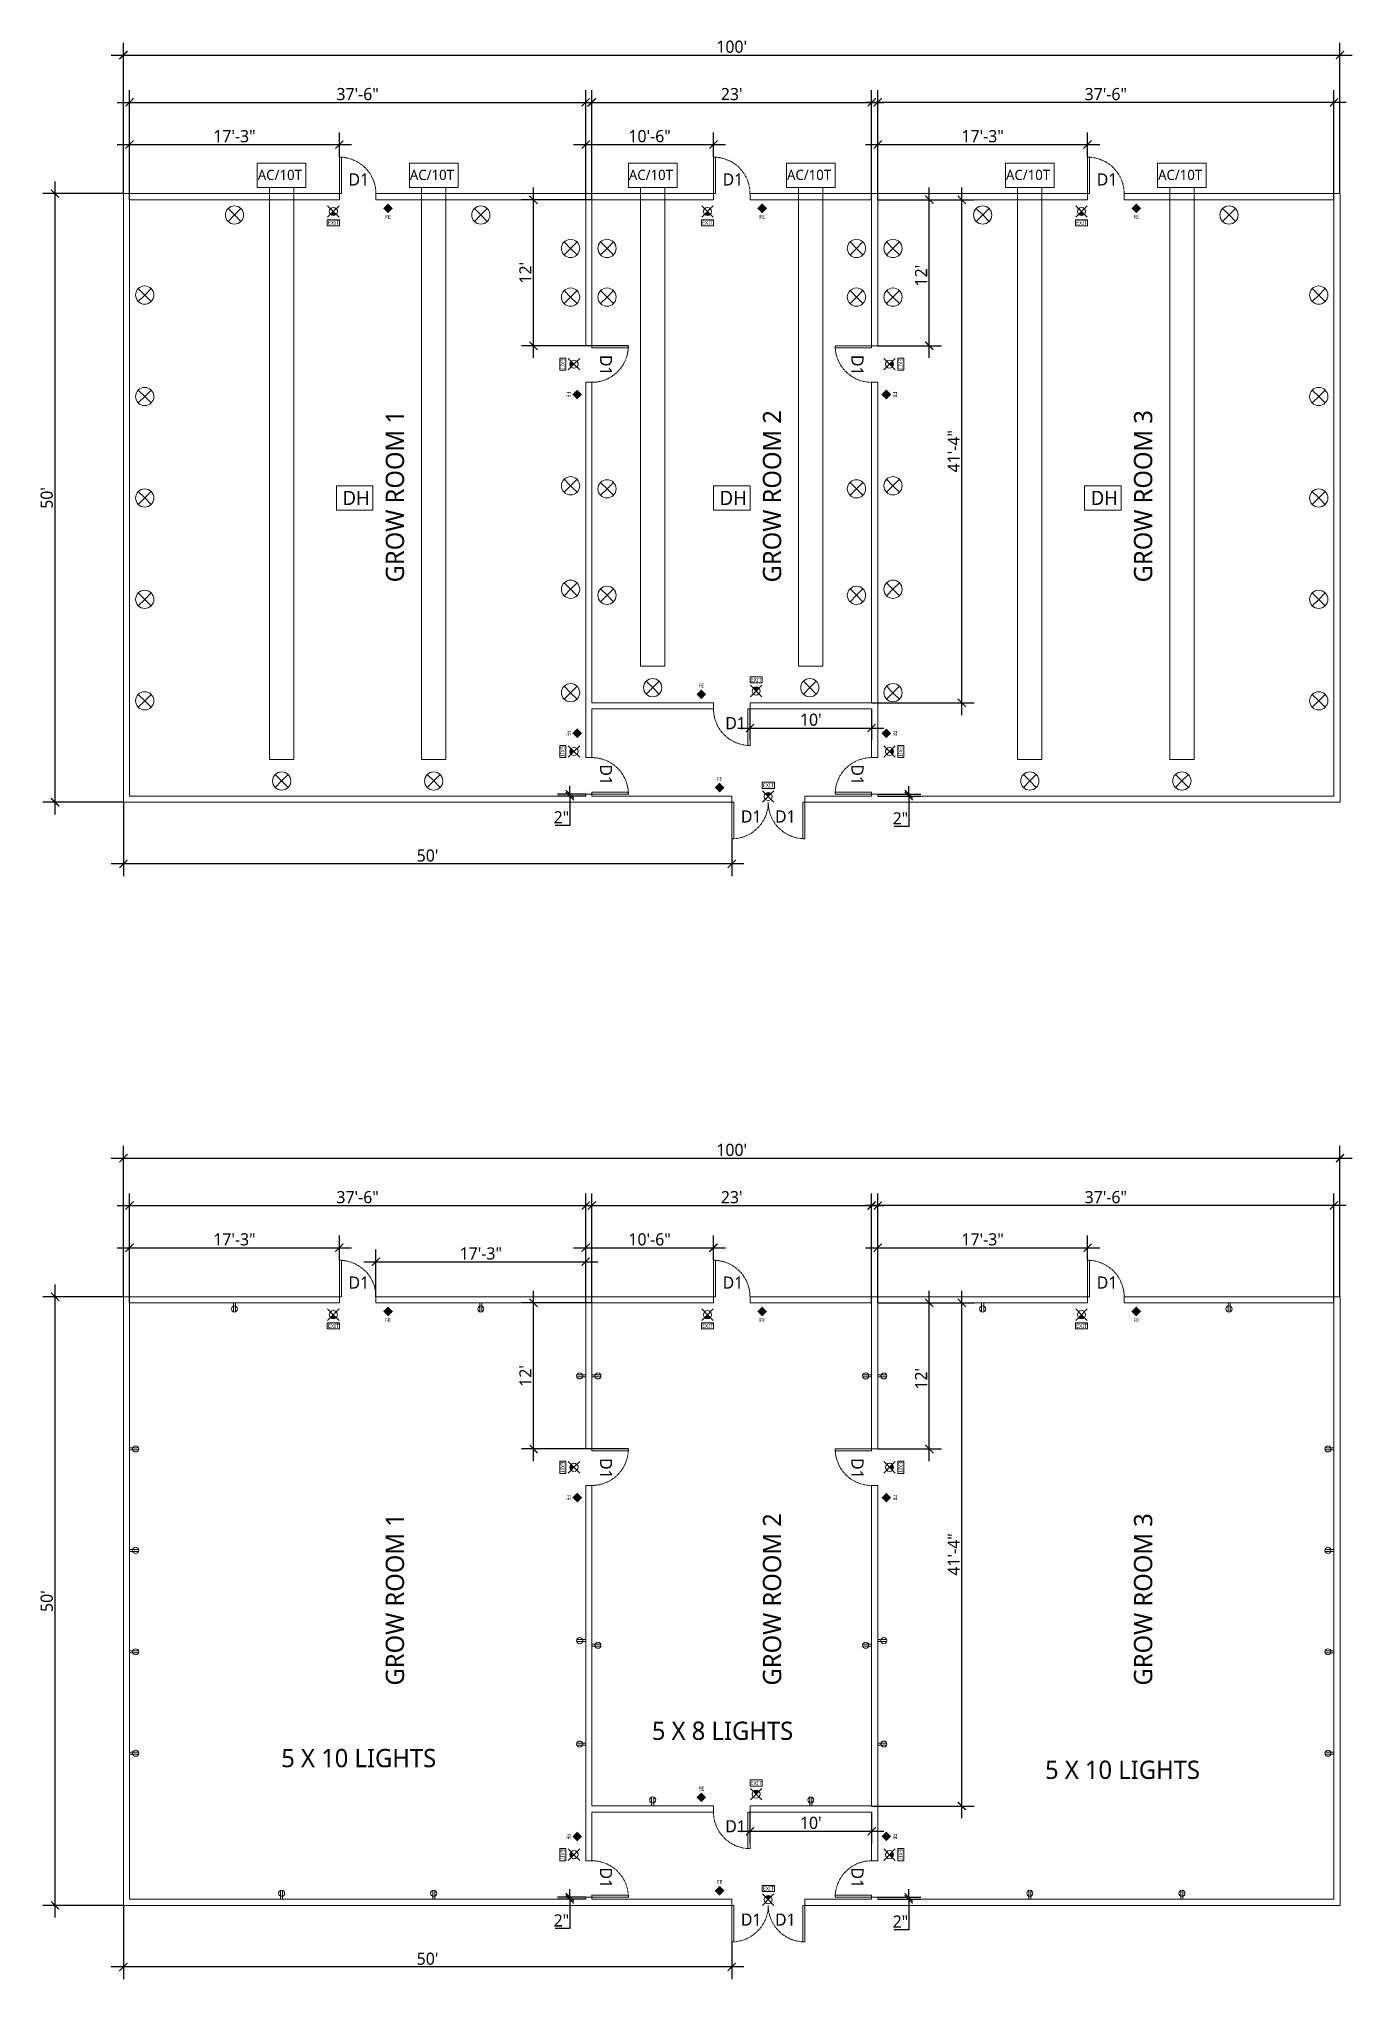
# Model space of a CAD drawing. Header units: feet. Extents: x -21894 to -15366, y -14204 to -9109.
# Drawn here: x -20604 to -19308, y -14204 to -12291 of the extents above; entities that cross this region are included whole.
import ezdxf

# ---------------------------------------------------------------- set-up
doc = ezdxf.new("R2010")
doc.units = ezdxf.units.FT
doc.header["$MEASUREMENT"] = 0
doc.linetypes.add('CENTERX2', pattern=[4, 2.5, -0.5, 0.5, -0.5])
doc.layers.get('0').update_dxf_attribs({"color": 4, "linetype": 'CENTERX2', "lineweight": 5})
doc.layers.get('Defpoints').update_dxf_attribs({"lineweight": 9})
for name, color, linetype, lineweight in [('anno', 7, 'Continuous', 9), ('caveat', 1, 'Continuous', 5), ('caveat2', 3, 'Continuous', 5), ('dim', 3, 'Continuous', 5), ('hatch', 250, 'Continuous', 5), ('pipe', 4, 'Continuous', 5), ('power', 1, 'Continuous', 5), ('wall', 7, 'Continuous', 9)]:
    doc.layers.add(name, color=color, linetype=linetype, lineweight=lineweight)
doc.styles.add('building', font='Roboto_Light.ttf')
doc.dimstyles.new('building', dxfattribs={"dimtxt": 12, "dimasz": 8, "dimexe": 12, "dimexo": 0, "dimgap": 2, "dimtad": 1, "dimtoh": 1, "dimdec": 4, "dimzin": 0, "dimdsep": 46, "dimlunit": 4, "dimtxsty": 'building', "dimblk": 'ARCHTICK', "dimcen": 0.09375, "dimdle": 12, "dimclrd": 3, "dimclrt": 256, "dimadec": 0, "dimazin": 0, "dimtfac": 1, "dimtdec": 4, "dimtofl": 0, "dimtmove": 0, "dimatfit": 3, "dimfxl": 1, "dimtfillclr": 3, "dimtolj": 1, "dimtzin": 0, "dimarcsym": 0})

msp = doc.modelspace()

# ---------------------------------------------------------------- texts
at = {"layer": 'anno', "style": 'building'}
for s, width, insert, char_height, attachment_point in [('D1', 15.3979831, (-20298.3509, -12423.28408), 12, 1), ('D1', 15.3979831, (-19929.3509, -12423.28408), 12, 1), ('D1', 15.3979831, (-19560.3509, -12423.28408), 12, 1), ('D1', 15.3979831, (-19926.74888, -12959.30468), 12, 1), ('D1', 15.3979831, (-19911.3509, -13063.32528), 12, 7), ('D1', 15.3979831, (-19857.3509, -13063.32528), 12, 9), ('D1', 15.3979831, (-20298.3509, -13510.84567), 12, 1), ('D1', 15.3979831, (-19929.3509, -13510.84567), 12, 1), ('D1', 15.3979831, (-19560.3509, -13510.84567), 12, 1), ('5 X 8 LIGHTS', 169.6760477, (-19999.17779, -13949.72322), 18, 1), ('5 X 10 LIGHTS', 169.6760477, (-20364.7381, -13976.64097), 18, 1), ('5 X 10 LIGHTS', 169.6760477, (-19611.34512, -13988.191), 18, 1), ('D1', 15.3979831, (-19926.74888, -14046.86627), 12, 1), ('D1', 15.3979831, (-19911.3509, -14150.88688), 12, 7), ('D1', 15.3979831, (-19857.3509, -14150.88688), 12, 9)]:
    msp.add_mtext_dynamic_manual_height_columns(s, width=width, gutter_width=1, heights=[0], dxfattribs=dict(at, insert=insert, char_height=char_height, attachment_point=attachment_point))
for s, width, insert, char_height, attachment_point, rotation in [('D1', 15.3979831, (-20038.33029, -12602.30468), 12, 1, 270), ('D1', 15.3979831, (-19802.3715, -12602.30468), 12, 7, 270), ('GROW ROOM 1', 165.2860043, (-20261.61352, -12826.55485), 18, 1, 90), ('GROW ROOM 2', 177.2364871, (-19889.61352, -12826.55485), 18, 1, 90), ('GROW ROOM 3', 176.4057087, (-19523.61352, -12826.55485), 18, 1, 90), ('D1', 15.3979831, (-20038.33029, -13026.30468), 12, 3, 270), ('D1', 15.3979831, (-19802.3715, -13026.30468), 12, 9, 270), ('D1', 15.3979831, (-20038.33029, -13689.86627), 12, 1, 270), ('D1', 15.3979831, (-19802.3715, -13689.86627), 12, 7, 270), ('GROW ROOM 1', 165.2860043, (-20261.61352, -13914.11644), 18, 1, 90), ('GROW ROOM 2', 177.2364871, (-19889.61352, -13914.11644), 18, 1, 90), ('GROW ROOM 3', 176.4057087, (-19523.61352, -13914.11644), 18, 1, 90), ('D1', 15.3979831, (-20038.33029, -14113.86627), 12, 3, 270), ('D1', 15.3979831, (-19802.3715, -14113.86627), 12, 9, 270)]:
    msp.add_mtext_dynamic_manual_height_columns(s, width=width, gutter_width=1, heights=[0], dxfattribs=dict(at, insert=insert, char_height=char_height, attachment_point=attachment_point, rotation=rotation))
at = {"layer": 'caveat', "char_height": 4, "attachment_point": 1, "style": 'building'}
for insert in [(-20262.25274, -12464.22603), (-19893.25274, -12464.22603), (-19524.25274, -12464.22603), (-19953.25274, -12926.38333), (-19935.25274, -13018.38333), (-20262.25274, -13551.78763), (-19893.25274, -13551.78763), (-19524.25274, -13551.78763), (-19953.25274, -14013.94492), (-19935.25274, -14105.94492)]:
    msp.add_mtext_dynamic_manual_height_columns('FE', width=5.8036917, gutter_width=0.35893, heights=[0], dxfattribs=dict(at, insert=insert))
at = {"layer": 'caveat', "char_height": 4, "rotation": 270, "style": 'building'}
for insert, attachment_point in [((-20079.27225, -12638.40283), 1), ((-19761.42954, -12638.40283), 7), ((-20079.27225, -12972.40283), 1), ((-19761.42954, -12972.40283), 7), ((-20079.27225, -13725.96443), 1), ((-19761.42954, -13725.96443), 7), ((-20079.27225, -14059.96443), 1), ((-19761.42954, -14059.96443), 7)]:
    msp.add_mtext_dynamic_manual_height_columns('FE', width=5.8036917, gutter_width=0.35893, heights=[0], dxfattribs=dict(at, insert=insert, attachment_point=attachment_point))
at = {"layer": 'caveat2', "char_height": 4, "style": 'building'}
for insert, attachment_point in [((-20318.68731, -12469.96153), 1), ((-20318.68731, -12469.96153), 1), ((-19949.68731, -12469.96153), 1), ((-19949.68731, -12469.96153), 1), ((-19580.68731, -12469.96153), 1), ((-19580.68731, -12469.96153), 1), ((-19901.68731, -12924.64783), 7), ((-19889.68731, -13028.64783), 7), ((-20318.68731, -13557.52313), 1), ((-20318.68731, -13557.52313), 1), ((-19949.68731, -13557.52313), 1), ((-19949.68731, -13557.52313), 1), ((-19580.68731, -13557.52313), 1), ((-19580.68731, -13557.52313), 1), ((-19901.68731, -14012.20942), 7), ((-19889.68731, -14116.20942), 7)]:
    msp.add_mtext_dynamic_manual_height_columns('EXIT', width=4.8364098, gutter_width=0.29911, heights=[0], dxfattribs=dict(at, insert=insert, attachment_point=attachment_point))
at = {"layer": 'caveat2', "char_height": 4, "rotation": 270, "style": 'building'}
for insert, attachment_point in [((-20085.00775, -12606.04637), 1), ((-19755.69404, -12606.04637), 7), ((-20085.00775, -12987.96827), 1), ((-19755.69404, -12987.96827), 7), ((-20085.00775, -13693.60796), 1), ((-19755.69404, -13693.60796), 7), ((-20085.00775, -14075.52986), 1), ((-19755.69404, -14075.52986), 7)]:
    msp.add_mtext_dynamic_manual_height_columns('EXIT', width=4.8364098, gutter_width=0.29911, heights=[0], dxfattribs=dict(at, insert=insert, attachment_point=attachment_point))
at = {"layer": 'pipe', "attachment_point": 1, "style": 'building'}
for s, width, gutter_width, insert, char_height in [('AC/10T', 47.0127754, 1, (-20387.85729, -12419.80674), 10), ('AC/10T', 47.0127754, 1, (-20237.85729, -12419.80674), 10), ('AC/10T', 47.0127754, 1, (-20021.85729, -12419.80674), 10), ('AC/10T', 47.0127754, 1, (-19865.85729, -12419.80674), 10), ('AC/10T', 47.0127754, 1, (-19649.85729, -12419.80674), 10), ('AC/10T', 47.0127754, 1, (-19499.85729, -12419.80674), 10), ('DH', 23.8269013, 2, (-20304.26435, -12736.30468), 14), ('DH', 23.8269013, 2, (-19932.26435, -12736.30468), 14), ('DH', 23.8269013, 2, (-19566.26435, -12736.30468), 14)]:
    msp.add_mtext_dynamic_manual_height_columns(s, width=width, gutter_width=gutter_width, heights=[0], dxfattribs=dict(at, insert=insert, char_height=char_height))

# ---------------------------------------------------------------- blocks, each defined once
blk = doc.blocks.new('_ArchTick')
at = {"color": 0, "linetype": 'ByBlock', "const_width": 0.15}
blk.add_lwpolyline([(-0.5, -0.5), (0.5, 0.5)], dxfattribs=at)
blk = doc.blocks.new('*D53')
at = {"layer": 'Defpoints', "color": 0, "transparency": 16777216}
for p in [(-20587.8, -13530.9), (-20520.4, -13530.9), (-20520.4, -14130.9)]:
    blk.add_point(p, dxfattribs=at)
at = {"layer": 'dim', "color": 3, "lineweight": -2, "transparency": 16777216}
blk.add_line((-20587.8, -14142.9), (-20587.8, -13518.9), dxfattribs=at)
at = {"layer": 'dim', "color": 0, "lineweight": -2, "transparency": 16777216}
for p, q in [((-20520.4, -13530.9), (-20599.8, -13530.9)), ((-20520.4, -14130.9), (-20599.8, -14130.9))]:
    blk.add_line(p, q, dxfattribs=at)
at = {"layer": 'dim', "color": 3, "lineweight": -2, "transparency": 16777216, "xscale": 8, "yscale": 8, "zscale": 8}
for p, rotation in [((-20587.8, -13530.9), 90), ((-20587.8, -14130.9), 270)]:
    blk.add_blockref('_ArchTick', p, dxfattribs=dict(at, rotation=rotation))
at = {"layer": 'dim', "transparency": 16777216, "insert": (-20596, -13830.9), "char_height": 12, "attachment_point": 5, "rotation": 90, "style": 'building'}
blk.add_mtext("\\A1;50'", dxfattribs=at)
blk = doc.blocks.new('*D54')
at = {"layer": 'Defpoints', "color": 0, "transparency": 16777216}
for p in [(-19320.4, -13394.2), (-20520.4, -13530.9), (-19320.4, -13530.9)]:
    blk.add_point(p, dxfattribs=at)
at = {"layer": 'dim', "color": 0, "lineweight": -2, "transparency": 16777216}
for p, q in [((-20520.4, -13530.9), (-20520.4, -13382.2)), ((-19320.4, -13530.9), (-19320.4, -13382.2))]:
    blk.add_line(p, q, dxfattribs=at)
at = {"layer": 'dim', "color": 3, "lineweight": -2, "transparency": 16777216}
blk.add_line((-20532.4, -13394.2), (-19308.4, -13394.2), dxfattribs=at)
at = {"layer": 'dim', "color": 3, "lineweight": -2, "transparency": 16777216, "xscale": 8, "yscale": 8, "zscale": 8, "rotation": 180}
blk.add_blockref('_ArchTick', (-20520.4, -13394.2), dxfattribs=at)
at = {"layer": 'dim', "color": 3, "lineweight": -2, "transparency": 16777216, "xscale": 8, "yscale": 8, "zscale": 8}
blk.add_blockref('_ArchTick', (-19320.4, -13394.2), dxfattribs=at)
at = {"layer": 'dim', "transparency": 16777216, "insert": (-19920.4, -13386.1), "char_height": 12, "attachment_point": 5, "style": 'building'}
blk.add_mtext("\\A1;100'", dxfattribs=at)
blk = doc.blocks.new('*D55')
at = {"layer": 'Defpoints', "color": 0, "transparency": 16777216}
for p in [(-20064.4, -13440.9), (-20514.4, -13536.9), (-20064.4, -13536.9)]:
    blk.add_point(p, dxfattribs=at)
at = {"layer": 'dim', "color": 0, "lineweight": -2, "transparency": 16777216}
for p, q in [((-20514.4, -13536.9), (-20514.4, -13428.9)), ((-20064.4, -13536.9), (-20064.4, -13428.9))]:
    blk.add_line(p, q, dxfattribs=at)
at = {"layer": 'dim', "color": 3, "lineweight": -2, "transparency": 16777216}
blk.add_line((-20526.4, -13440.9), (-20052.4, -13440.9), dxfattribs=at)
at = {"layer": 'dim', "color": 3, "lineweight": -2, "transparency": 16777216, "xscale": 8, "yscale": 8, "zscale": 8, "rotation": 180}
blk.add_blockref('_ArchTick', (-20514.4, -13440.9), dxfattribs=at)
at = {"layer": 'dim', "color": 3, "lineweight": -2, "transparency": 16777216, "xscale": 8, "yscale": 8, "zscale": 8}
blk.add_blockref('_ArchTick', (-20064.4, -13440.9), dxfattribs=at)
at = {"layer": 'dim', "transparency": 16777216, "insert": (-20289.4, -13432.7), "char_height": 12, "attachment_point": 5, "style": 'building'}
blk.add_mtext('\\A1;37\'-6"', dxfattribs=at)
blk = doc.blocks.new('*D56')
at = {"layer": 'Defpoints', "color": 0, "transparency": 16777216}
for p in [(-19782.4, -13440.9), (-20058.4, -13536.9), (-19782.4, -13536.9)]:
    blk.add_point(p, dxfattribs=at)
at = {"layer": 'dim', "color": 0, "lineweight": -2, "transparency": 16777216}
for p, q in [((-20058.4, -13536.9), (-20058.4, -13428.9)), ((-19782.4, -13536.9), (-19782.4, -13428.9))]:
    blk.add_line(p, q, dxfattribs=at)
at = {"layer": 'dim', "color": 3, "lineweight": -2, "transparency": 16777216}
blk.add_line((-20070.4, -13440.9), (-19770.4, -13440.9), dxfattribs=at)
at = {"layer": 'dim', "color": 3, "lineweight": -2, "transparency": 16777216, "xscale": 8, "yscale": 8, "zscale": 8, "rotation": 180}
blk.add_blockref('_ArchTick', (-20058.4, -13440.9), dxfattribs=at)
at = {"layer": 'dim', "color": 3, "lineweight": -2, "transparency": 16777216, "xscale": 8, "yscale": 8, "zscale": 8}
blk.add_blockref('_ArchTick', (-19782.4, -13440.9), dxfattribs=at)
at = {"layer": 'dim', "transparency": 16777216, "insert": (-19920.4, -13432.7), "char_height": 12, "attachment_point": 5, "style": 'building'}
blk.add_mtext("\\A1;23'", dxfattribs=at)
blk = doc.blocks.new('*D57')
at = {"layer": 'Defpoints', "color": 0, "transparency": 16777216}
for p in [(-19776.4, -13440.9), (-19776.4, -13536.9), (-19326.4, -13536.9)]:
    blk.add_point(p, dxfattribs=at)
at = {"layer": 'dim', "color": 0, "lineweight": -2, "transparency": 16777216}
for p, q in [((-19776.4, -13536.9), (-19776.4, -13428.9)), ((-19326.4, -13536.9), (-19326.4, -13428.9))]:
    blk.add_line(p, q, dxfattribs=at)
at = {"layer": 'dim', "color": 3, "lineweight": -2, "transparency": 16777216}
blk.add_line((-19314.4, -13440.9), (-19788.4, -13440.9), dxfattribs=at)
at = {"layer": 'dim', "color": 3, "lineweight": -2, "transparency": 16777216, "xscale": 8, "yscale": 8, "zscale": 8, "rotation": 180}
blk.add_blockref('_ArchTick', (-19776.4, -13440.9), dxfattribs=at)
at = {"layer": 'dim', "color": 3, "lineweight": -2, "transparency": 16777216, "xscale": 8, "yscale": 8, "zscale": 8}
blk.add_blockref('_ArchTick', (-19326.4, -13440.9), dxfattribs=at)
at = {"layer": 'dim', "transparency": 16777216, "insert": (-19551.4, -13432.7), "char_height": 12, "attachment_point": 5, "style": 'building'}
blk.add_mtext('\\A1;37\'-6"', dxfattribs=at)
blk = doc.blocks.new('*D58')
at = {"layer": 'Defpoints', "color": 0, "transparency": 16777216}
for p in [(-19938.4, -13482.5), (-19938.4, -13494.9), (-20064.4, -13536.9)]:
    blk.add_point(p, dxfattribs=at)
at = {"layer": 'dim', "color": 3, "lineweight": -2, "transparency": 16777216}
blk.add_line((-20076.4, -13482.5), (-19926.4, -13482.5), dxfattribs=at)
at = {"layer": 'dim', "color": 0, "lineweight": -2, "transparency": 16777216}
for p, q in [((-20064.4, -13536.9), (-20064.4, -13470.5)), ((-19938.4, -13494.9), (-19938.4, -13470.5))]:
    blk.add_line(p, q, dxfattribs=at)
at = {"layer": 'dim', "color": 3, "lineweight": -2, "transparency": 16777216, "xscale": 8, "yscale": 8, "zscale": 8, "rotation": 180}
blk.add_blockref('_ArchTick', (-20064.4, -13482.5), dxfattribs=at)
at = {"layer": 'dim', "color": 3, "lineweight": -2, "transparency": 16777216, "xscale": 8, "yscale": 8, "zscale": 8}
blk.add_blockref('_ArchTick', (-19938.4, -13482.5), dxfattribs=at)
at = {"layer": 'dim', "transparency": 16777216, "insert": (-20001.4, -13474.3), "char_height": 12, "attachment_point": 5, "style": 'building'}
blk.add_mtext('\\A1;10\'-6"', dxfattribs=at)
blk = doc.blocks.new('*D44')
at = {"layer": 'Defpoints', "color": 0, "transparency": 16777216}
for p in [(-19902.4, -14038.9), (-19782.4, -14038.9), (-19782.4, -14057.8)]:
    blk.add_point(p, dxfattribs=at)
at = {"layer": 'dim', "color": 0, "lineweight": -2, "transparency": 16777216}
for p, q in [((-19902.4, -14038.9), (-19902.4, -14069.8)), ((-19782.4, -14038.9), (-19782.4, -14069.8))]:
    blk.add_line(p, q, dxfattribs=at)
at = {"layer": 'dim', "color": 3, "lineweight": -2, "transparency": 16777216}
blk.add_line((-19914.4, -14057.8), (-19770.4, -14057.8), dxfattribs=at)
at = {"layer": 'dim', "color": 3, "lineweight": -2, "transparency": 16777216, "xscale": 8, "yscale": 8, "zscale": 8, "rotation": 180}
blk.add_blockref('_ArchTick', (-19902.4, -14057.8), dxfattribs=at)
at = {"layer": 'dim', "color": 3, "lineweight": -2, "transparency": 16777216, "xscale": 8, "yscale": 8, "zscale": 8}
blk.add_blockref('_ArchTick', (-19782.4, -14057.8), dxfattribs=at)
at = {"layer": 'dim', "transparency": 16777216, "insert": (-19842.4, -14049.6), "char_height": 12, "attachment_point": 5, "style": 'building'}
blk.add_mtext("\\A1;10'", dxfattribs=at)
blk = doc.blocks.new('*D45')
at = {"layer": 'Defpoints', "color": 0, "transparency": 16777216}
for p in [(-20520.4, -14130.9), (-19920.4, -14166.9), (-20520.4, -14191.6)]:
    blk.add_point(p, dxfattribs=at)
at = {"layer": 'dim', "color": 0, "lineweight": -2, "transparency": 16777216}
for p, q in [((-20520.4, -14130.9), (-20520.4, -14203.6)), ((-19920.4, -14166.9), (-19920.4, -14203.6))]:
    blk.add_line(p, q, dxfattribs=at)
at = {"layer": 'dim', "color": 3, "lineweight": -2, "transparency": 16777216}
blk.add_line((-19908.4, -14191.6), (-20532.4, -14191.6), dxfattribs=at)
at = {"layer": 'dim', "color": 3, "lineweight": -2, "transparency": 16777216, "xscale": 8, "yscale": 8, "zscale": 8, "rotation": 180}
blk.add_blockref('_ArchTick', (-20520.4, -14191.6), dxfattribs=at)
at = {"layer": 'dim', "color": 3, "lineweight": -2, "transparency": 16777216, "xscale": 8, "yscale": 8, "zscale": 8}
blk.add_blockref('_ArchTick', (-19920.4, -14191.6), dxfattribs=at)
at = {"layer": 'dim', "transparency": 16777216, "insert": (-20220.4, -14183.5), "char_height": 12, "attachment_point": 5, "style": 'building'}
blk.add_mtext("\\A1;50'", dxfattribs=at)
blk = doc.blocks.new('*D46')
at = {"layer": 'Defpoints', "color": 0, "transparency": 16777216}
for p in [(-19776.4, -13536.9), (-19725.5, -13536.9), (-19776.4, -13680.9)]:
    blk.add_point(p, dxfattribs=at)
at = {"layer": 'dim', "color": 0, "lineweight": -2, "transparency": 16777216}
for p, q in [((-19776.4, -13536.9), (-19713.5, -13536.9)), ((-19776.4, -13680.9), (-19713.5, -13680.9))]:
    blk.add_line(p, q, dxfattribs=at)
at = {"layer": 'dim', "color": 3, "lineweight": -2, "transparency": 16777216}
blk.add_line((-19725.5, -13692.9), (-19725.5, -13524.9), dxfattribs=at)
at = {"layer": 'dim', "color": 3, "lineweight": -2, "transparency": 16777216, "xscale": 8, "yscale": 8, "zscale": 8}
for p, rotation in [((-19725.5, -13536.9), 90), ((-19725.5, -13680.9), 270)]:
    blk.add_blockref('_ArchTick', p, dxfattribs=dict(at, rotation=rotation))
at = {"layer": 'dim', "transparency": 16777216, "insert": (-19733.6, -13611.7), "char_height": 12, "attachment_point": 5, "rotation": 90, "style": 'building'}
blk.add_mtext("\\A1;12'", dxfattribs=at)
blk = doc.blocks.new('*D47')
at = {"layer": 'Defpoints', "color": 0, "transparency": 16777216}
for p in [(-19776.4, -13536.9), (-19693.4, -13536.9), (-19782.4, -14032.9)]:
    blk.add_point(p, dxfattribs=at)
at = {"layer": 'dim', "color": 0, "lineweight": -2, "transparency": 16777216}
for p, q in [((-19776.4, -13536.9), (-19681.4, -13536.9)), ((-19782.4, -14032.9), (-19681.4, -14032.9))]:
    blk.add_line(p, q, dxfattribs=at)
at = {"layer": 'dim', "color": 3, "lineweight": -2, "transparency": 16777216}
blk.add_line((-19693.4, -14044.9), (-19693.4, -13524.9), dxfattribs=at)
at = {"layer": 'dim', "color": 3, "lineweight": -2, "transparency": 16777216, "xscale": 8, "yscale": 8, "zscale": 8}
for p, rotation in [((-19693.4, -13536.9), 90), ((-19693.4, -14032.9), 270)]:
    blk.add_blockref('_ArchTick', p, dxfattribs=dict(at, rotation=rotation))
at = {"layer": 'dim', "transparency": 16777216, "insert": (-19701.4, -13784.9), "char_height": 12, "attachment_point": 5, "rotation": 90, "style": 'building'}
blk.add_mtext('\\A1;41\'-4"', dxfattribs=at)
blk = doc.blocks.new('*D48')
at = {"layer": 'Defpoints', "color": 0, "transparency": 16777216}
for p in [(-19776.4, -14122.9), (-19776.4, -14124.9), (-19745.8, -14124.9)]:
    blk.add_point(p, dxfattribs=at)
at = {"layer": 'dim', "color": 3, "lineweight": -2, "transparency": 16777216}
for p, q in [((-19745.8, -14122.9), (-19745.8, -14114.9)), ((-19745.8, -14124.9), (-19745.8, -14154.9)), ((-19745.8, -14154.9), (-19760.3, -14154.9))]:
    blk.add_line(p, q, dxfattribs=at)
at = {"layer": 'dim', "color": 0, "lineweight": -2, "transparency": 16777216}
for p, q in [((-19776.4, -14122.9), (-19733.8, -14122.9)), ((-19776.4, -14124.9), (-19733.8, -14124.9))]:
    blk.add_line(p, q, dxfattribs=at)
at = {"layer": 'dim', "color": 3, "lineweight": -2, "transparency": 16777216, "xscale": 8, "yscale": 8, "zscale": 8}
for p, rotation in [((-19745.8, -14122.9), 270), ((-19745.8, -14124.9), 90)]:
    blk.add_blockref('_ArchTick', p, dxfattribs=dict(at, rotation=rotation))
at = {"layer": 'dim', "transparency": 16777216, "insert": (-19754, -14146.8), "char_height": 12, "attachment_point": 5, "style": 'building'}
blk.add_mtext('\\A1;2"', dxfattribs=at)
blk = doc.blocks.new('*D49')
at = {"layer": 'Defpoints', "color": 0, "transparency": 16777216}
for p in [(-20080.1, -14124.9), (-20064.4, -14122.9), (-20064.4, -14124.9)]:
    blk.add_point(p, dxfattribs=at)
at = {"layer": 'dim', "color": 3, "lineweight": -2, "transparency": 16777216}
for p, q in [((-20080.1, -14122.9), (-20080.1, -14114.9)), ((-20080.1, -14124.9), (-20080.1, -14153.8)), ((-20080.1, -14153.8), (-20094.6, -14153.8))]:
    blk.add_line(p, q, dxfattribs=at)
at = {"layer": 'dim', "color": 0, "lineweight": -2, "transparency": 16777216}
for p, q in [((-20064.4, -14122.9), (-20092.1, -14122.9)), ((-20064.4, -14124.9), (-20092.1, -14124.9))]:
    blk.add_line(p, q, dxfattribs=at)
at = {"layer": 'dim', "color": 3, "lineweight": -2, "transparency": 16777216, "xscale": 8, "yscale": 8, "zscale": 8}
for p, rotation in [((-20080.1, -14122.9), 270), ((-20080.1, -14124.9), 90)]:
    blk.add_blockref('_ArchTick', p, dxfattribs=dict(at, rotation=rotation))
at = {"layer": 'dim', "transparency": 16777216, "insert": (-20088.4, -14145.7), "char_height": 12, "attachment_point": 5, "style": 'building'}
blk.add_mtext('\\A1;2"', dxfattribs=at)
blk = doc.blocks.new('*D50')
at = {"layer": 'Defpoints', "color": 0, "transparency": 16777216}
for p in [(-20115.9, -13536.9), (-20058.4, -13536.9), (-20022.4, -13680.9)]:
    blk.add_point(p, dxfattribs=at)
at = {"layer": 'dim', "color": 0, "lineweight": -2, "transparency": 16777216}
for p, q in [((-20058.4, -13536.9), (-20127.9, -13536.9)), ((-20022.4, -13680.9), (-20127.9, -13680.9))]:
    blk.add_line(p, q, dxfattribs=at)
at = {"layer": 'dim', "color": 3, "lineweight": -2, "transparency": 16777216}
blk.add_line((-20115.9, -13692.9), (-20115.9, -13524.9), dxfattribs=at)
at = {"layer": 'dim', "color": 3, "lineweight": -2, "transparency": 16777216, "xscale": 8, "yscale": 8, "zscale": 8}
for p, rotation in [((-20115.9, -13536.9), 90), ((-20115.9, -13680.9), 270)]:
    blk.add_blockref('_ArchTick', p, dxfattribs=dict(at, rotation=rotation))
at = {"layer": 'dim', "transparency": 16777216, "insert": (-20123.9, -13608.9), "char_height": 12, "attachment_point": 5, "rotation": 90, "style": 'building'}
blk.add_mtext("\\A1;12'", dxfattribs=at)
blk = doc.blocks.new('*D51')
at = {"layer": 'Defpoints', "color": 0, "transparency": 16777216}
for p in [(-20307.4, -13482.5), (-20307.4, -13494.9), (-20514.4, -13530.9)]:
    blk.add_point(p, dxfattribs=at)
at = {"layer": 'dim', "color": 3, "lineweight": -2, "transparency": 16777216}
blk.add_line((-20526.4, -13482.5), (-20295.4, -13482.5), dxfattribs=at)
at = {"layer": 'dim', "color": 0, "lineweight": -2, "transparency": 16777216}
for p, q in [((-20514.4, -13530.9), (-20514.4, -13470.5)), ((-20307.4, -13494.9), (-20307.4, -13470.5))]:
    blk.add_line(p, q, dxfattribs=at)
at = {"layer": 'dim', "color": 3, "lineweight": -2, "transparency": 16777216, "xscale": 8, "yscale": 8, "zscale": 8, "rotation": 180}
blk.add_blockref('_ArchTick', (-20514.4, -13482.5), dxfattribs=at)
at = {"layer": 'dim', "color": 3, "lineweight": -2, "transparency": 16777216, "xscale": 8, "yscale": 8, "zscale": 8}
blk.add_blockref('_ArchTick', (-20307.4, -13482.5), dxfattribs=at)
at = {"layer": 'dim', "transparency": 16777216, "insert": (-20410.9, -13474.3), "char_height": 12, "attachment_point": 5, "style": 'building'}
blk.add_mtext('\\A1;17\'-3"', dxfattribs=at)
blk = doc.blocks.new('*D52')
at = {"layer": 'Defpoints', "color": 0, "transparency": 16777216}
for p in [(-19569.4, -13482.5), (-19569.4, -13494.9), (-19776.4, -13530.9)]:
    blk.add_point(p, dxfattribs=at)
at = {"layer": 'dim', "color": 3, "lineweight": -2, "transparency": 16777216}
blk.add_line((-19788.4, -13482.5), (-19557.4, -13482.5), dxfattribs=at)
at = {"layer": 'dim', "color": 0, "lineweight": -2, "transparency": 16777216}
for p, q in [((-19776.4, -13530.9), (-19776.4, -13470.5)), ((-19569.4, -13494.9), (-19569.4, -13470.5))]:
    blk.add_line(p, q, dxfattribs=at)
at = {"layer": 'dim', "color": 3, "lineweight": -2, "transparency": 16777216, "xscale": 8, "yscale": 8, "zscale": 8, "rotation": 180}
blk.add_blockref('_ArchTick', (-19776.4, -13482.5), dxfattribs=at)
at = {"layer": 'dim', "color": 3, "lineweight": -2, "transparency": 16777216, "xscale": 8, "yscale": 8, "zscale": 8}
blk.add_blockref('_ArchTick', (-19569.4, -13482.5), dxfattribs=at)
at = {"layer": 'dim', "transparency": 16777216, "insert": (-19672.9, -13474.3), "char_height": 12, "attachment_point": 5, "style": 'building'}
blk.add_mtext('\\A1;17\'-3"', dxfattribs=at)
blk = doc.blocks.new('*D59')
at = {"layer": 'Defpoints', "color": 0, "transparency": 16777216}
for p in [(-20064.4, -13496.3), (-20271.4, -13530.9), (-20064.4, -13530.9)]:
    blk.add_point(p, dxfattribs=at)
at = {"layer": 'dim', "color": 0, "lineweight": -2, "transparency": 16777216}
for p, q in [((-20271.4, -13530.9), (-20271.4, -13484.3)), ((-20064.4, -13530.9), (-20064.4, -13484.3))]:
    blk.add_line(p, q, dxfattribs=at)
at = {"layer": 'dim', "color": 3, "lineweight": -2, "transparency": 16777216}
blk.add_line((-20283.4, -13496.3), (-20052.4, -13496.3), dxfattribs=at)
at = {"layer": 'dim', "color": 3, "lineweight": -2, "transparency": 16777216, "xscale": 8, "yscale": 8, "zscale": 8, "rotation": 180}
blk.add_blockref('_ArchTick', (-20271.4, -13496.3), dxfattribs=at)
at = {"layer": 'dim', "color": 3, "lineweight": -2, "transparency": 16777216, "xscale": 8, "yscale": 8, "zscale": 8}
blk.add_blockref('_ArchTick', (-20064.4, -13496.3), dxfattribs=at)
at = {"layer": 'dim', "transparency": 16777216, "insert": (-20167.9, -13488.2), "char_height": 12, "attachment_point": 5, "style": 'building'}
blk.add_mtext('\\A1;17\'-3"', dxfattribs=at)
blk = doc.blocks.new('*D39')
at = {"layer": 'Defpoints', "color": 0, "transparency": 16777216}
for p in [(-20587.8, -12443.3), (-20520.4, -12443.3), (-20520.4, -13043.3)]:
    blk.add_point(p, dxfattribs=at)
at = {"layer": 'dim', "color": 3, "lineweight": -2, "transparency": 16777216}
blk.add_line((-20587.8, -13055.3), (-20587.8, -12431.3), dxfattribs=at)
at = {"layer": 'dim', "color": 0, "lineweight": -2, "transparency": 16777216}
for p, q in [((-20520.4, -12443.3), (-20599.8, -12443.3)), ((-20520.4, -13043.3), (-20599.8, -13043.3))]:
    blk.add_line(p, q, dxfattribs=at)
at = {"layer": 'dim', "color": 3, "lineweight": -2, "transparency": 16777216, "xscale": 8, "yscale": 8, "zscale": 8}
for p, rotation in [((-20587.8, -12443.3), 90), ((-20587.8, -13043.3), 270)]:
    blk.add_blockref('_ArchTick', p, dxfattribs=dict(at, rotation=rotation))
at = {"layer": 'dim', "transparency": 16777216, "insert": (-20596, -12743.3), "char_height": 12, "attachment_point": 5, "rotation": 90, "style": 'building'}
blk.add_mtext("\\A1;50'", dxfattribs=at)
blk = doc.blocks.new('*D40')
at = {"layer": 'Defpoints', "color": 0, "transparency": 16777216}
for p in [(-19320.4, -12306.7), (-20520.4, -12443.3), (-19320.4, -12443.3)]:
    blk.add_point(p, dxfattribs=at)
at = {"layer": 'dim', "color": 0, "lineweight": -2, "transparency": 16777216}
for p, q in [((-20520.4, -12443.3), (-20520.4, -12294.7)), ((-19320.4, -12443.3), (-19320.4, -12294.7))]:
    blk.add_line(p, q, dxfattribs=at)
at = {"layer": 'dim', "color": 3, "lineweight": -2, "transparency": 16777216}
blk.add_line((-20532.4, -12306.7), (-19308.4, -12306.7), dxfattribs=at)
at = {"layer": 'dim', "color": 3, "lineweight": -2, "transparency": 16777216, "xscale": 8, "yscale": 8, "zscale": 8, "rotation": 180}
blk.add_blockref('_ArchTick', (-20520.4, -12306.7), dxfattribs=at)
at = {"layer": 'dim', "color": 3, "lineweight": -2, "transparency": 16777216, "xscale": 8, "yscale": 8, "zscale": 8}
blk.add_blockref('_ArchTick', (-19320.4, -12306.7), dxfattribs=at)
at = {"layer": 'dim', "transparency": 16777216, "insert": (-19920.4, -12298.5), "char_height": 12, "attachment_point": 5, "style": 'building'}
blk.add_mtext("\\A1;100'", dxfattribs=at)
blk = doc.blocks.new('*D41')
at = {"layer": 'Defpoints', "color": 0, "transparency": 16777216}
for p in [(-20064.4, -12353.3), (-20514.4, -12449.3), (-20064.4, -12449.3)]:
    blk.add_point(p, dxfattribs=at)
at = {"layer": 'dim', "color": 3, "lineweight": -2, "transparency": 16777216}
blk.add_line((-20526.4, -12353.3), (-20052.4, -12353.3), dxfattribs=at)
at = {"layer": 'dim', "color": 0, "lineweight": -2, "transparency": 16777216}
for p, q in [((-20514.4, -12449.3), (-20514.4, -12341.3)), ((-20064.4, -12449.3), (-20064.4, -12341.3))]:
    blk.add_line(p, q, dxfattribs=at)
at = {"layer": 'dim', "color": 3, "lineweight": -2, "transparency": 16777216, "xscale": 8, "yscale": 8, "zscale": 8, "rotation": 180}
blk.add_blockref('_ArchTick', (-20514.4, -12353.3), dxfattribs=at)
at = {"layer": 'dim', "color": 3, "lineweight": -2, "transparency": 16777216, "xscale": 8, "yscale": 8, "zscale": 8}
blk.add_blockref('_ArchTick', (-20064.4, -12353.3), dxfattribs=at)
at = {"layer": 'dim', "transparency": 16777216, "insert": (-20289.4, -12345.2), "char_height": 12, "attachment_point": 5, "style": 'building'}
blk.add_mtext('\\A1;37\'-6"', dxfattribs=at)
blk = doc.blocks.new('*D42')
at = {"layer": 'Defpoints', "color": 0, "transparency": 16777216}
for p in [(-19782.4, -12353.3), (-20058.4, -12449.3), (-19782.4, -12449.3)]:
    blk.add_point(p, dxfattribs=at)
at = {"layer": 'dim', "color": 3, "lineweight": -2, "transparency": 16777216}
blk.add_line((-20070.4, -12353.3), (-19770.4, -12353.3), dxfattribs=at)
at = {"layer": 'dim', "color": 0, "lineweight": -2, "transparency": 16777216}
for p, q in [((-20058.4, -12449.3), (-20058.4, -12341.3)), ((-19782.4, -12449.3), (-19782.4, -12341.3))]:
    blk.add_line(p, q, dxfattribs=at)
at = {"layer": 'dim', "color": 3, "lineweight": -2, "transparency": 16777216, "xscale": 8, "yscale": 8, "zscale": 8, "rotation": 180}
blk.add_blockref('_ArchTick', (-20058.4, -12353.3), dxfattribs=at)
at = {"layer": 'dim', "color": 3, "lineweight": -2, "transparency": 16777216, "xscale": 8, "yscale": 8, "zscale": 8}
blk.add_blockref('_ArchTick', (-19782.4, -12353.3), dxfattribs=at)
at = {"layer": 'dim', "transparency": 16777216, "insert": (-19920.4, -12345.2), "char_height": 12, "attachment_point": 5, "style": 'building'}
blk.add_mtext("\\A1;23'", dxfattribs=at)
blk = doc.blocks.new('*D43')
at = {"layer": 'Defpoints', "color": 0, "transparency": 16777216}
for p in [(-19776.4, -12353.3), (-19776.4, -12449.3), (-19326.4, -12449.3)]:
    blk.add_point(p, dxfattribs=at)
at = {"layer": 'dim', "color": 3, "lineweight": -2, "transparency": 16777216}
blk.add_line((-19314.4, -12353.3), (-19788.4, -12353.3), dxfattribs=at)
at = {"layer": 'dim', "color": 0, "lineweight": -2, "transparency": 16777216}
for p, q in [((-19776.4, -12449.3), (-19776.4, -12341.3)), ((-19326.4, -12449.3), (-19326.4, -12341.3))]:
    blk.add_line(p, q, dxfattribs=at)
at = {"layer": 'dim', "color": 3, "lineweight": -2, "transparency": 16777216, "xscale": 8, "yscale": 8, "zscale": 8, "rotation": 180}
blk.add_blockref('_ArchTick', (-19776.4, -12353.3), dxfattribs=at)
at = {"layer": 'dim', "color": 3, "lineweight": -2, "transparency": 16777216, "xscale": 8, "yscale": 8, "zscale": 8}
blk.add_blockref('_ArchTick', (-19326.4, -12353.3), dxfattribs=at)
at = {"layer": 'dim', "transparency": 16777216, "insert": (-19551.4, -12345.2), "char_height": 12, "attachment_point": 5, "style": 'building'}
blk.add_mtext('\\A1;37\'-6"', dxfattribs=at)
blk = doc.blocks.new('*D35')
at = {"layer": 'Defpoints', "color": 0, "transparency": 16777216}
for p in [(-19938.4, -12394.9), (-19938.4, -12407.3), (-20064.4, -12449.3)]:
    blk.add_point(p, dxfattribs=at)
at = {"layer": 'dim', "color": 3, "lineweight": -2, "transparency": 16777216}
blk.add_line((-20076.4, -12394.9), (-19926.4, -12394.9), dxfattribs=at)
at = {"layer": 'dim', "color": 0, "lineweight": -2, "transparency": 16777216}
for p, q in [((-20064.4, -12449.3), (-20064.4, -12382.9)), ((-19938.4, -12407.3), (-19938.4, -12382.9))]:
    blk.add_line(p, q, dxfattribs=at)
at = {"layer": 'dim', "color": 3, "lineweight": -2, "transparency": 16777216, "xscale": 8, "yscale": 8, "zscale": 8, "rotation": 180}
blk.add_blockref('_ArchTick', (-20064.4, -12394.9), dxfattribs=at)
at = {"layer": 'dim', "color": 3, "lineweight": -2, "transparency": 16777216, "xscale": 8, "yscale": 8, "zscale": 8}
blk.add_blockref('_ArchTick', (-19938.4, -12394.9), dxfattribs=at)
at = {"layer": 'dim', "transparency": 16777216, "insert": (-20001.4, -12386.7), "char_height": 12, "attachment_point": 5, "style": 'building'}
blk.add_mtext('\\A1;10\'-6"', dxfattribs=at)
blk = doc.blocks.new('*D36')
at = {"layer": 'Defpoints', "color": 0, "transparency": 16777216}
for p in [(-19902.4, -12951.3), (-19782.4, -12951.3), (-19782.4, -12970.2)]:
    blk.add_point(p, dxfattribs=at)
at = {"layer": 'dim', "color": 0, "lineweight": -2, "transparency": 16777216}
for p, q in [((-19902.4, -12951.3), (-19902.4, -12982.2)), ((-19782.4, -12951.3), (-19782.4, -12982.2))]:
    blk.add_line(p, q, dxfattribs=at)
at = {"layer": 'dim', "color": 3, "lineweight": -2, "transparency": 16777216}
blk.add_line((-19914.4, -12970.2), (-19770.4, -12970.2), dxfattribs=at)
at = {"layer": 'dim', "color": 3, "lineweight": -2, "transparency": 16777216, "xscale": 8, "yscale": 8, "zscale": 8, "rotation": 180}
blk.add_blockref('_ArchTick', (-19902.4, -12970.2), dxfattribs=at)
at = {"layer": 'dim', "color": 3, "lineweight": -2, "transparency": 16777216, "xscale": 8, "yscale": 8, "zscale": 8}
blk.add_blockref('_ArchTick', (-19782.4, -12970.2), dxfattribs=at)
at = {"layer": 'dim', "transparency": 16777216, "insert": (-19842.4, -12962), "char_height": 12, "attachment_point": 5, "style": 'building'}
blk.add_mtext("\\A1;10'", dxfattribs=at)
blk = doc.blocks.new('*D37')
at = {"layer": 'Defpoints', "color": 0, "transparency": 16777216}
for p in [(-20520.4, -13043.3), (-19920.4, -13079.3), (-20520.4, -13104.1)]:
    blk.add_point(p, dxfattribs=at)
at = {"layer": 'dim', "color": 0, "lineweight": -2, "transparency": 16777216}
for p, q in [((-20520.4, -13043.3), (-20520.4, -13116.1)), ((-19920.4, -13079.3), (-19920.4, -13116.1))]:
    blk.add_line(p, q, dxfattribs=at)
at = {"layer": 'dim', "color": 3, "lineweight": -2, "transparency": 16777216}
blk.add_line((-19908.4, -13104.1), (-20532.4, -13104.1), dxfattribs=at)
at = {"layer": 'dim', "color": 3, "lineweight": -2, "transparency": 16777216, "xscale": 8, "yscale": 8, "zscale": 8, "rotation": 180}
blk.add_blockref('_ArchTick', (-20520.4, -13104.1), dxfattribs=at)
at = {"layer": 'dim', "color": 3, "lineweight": -2, "transparency": 16777216, "xscale": 8, "yscale": 8, "zscale": 8}
blk.add_blockref('_ArchTick', (-19920.4, -13104.1), dxfattribs=at)
at = {"layer": 'dim', "transparency": 16777216, "insert": (-20220.4, -13095.9), "char_height": 12, "attachment_point": 5, "style": 'building'}
blk.add_mtext("\\A1;50'", dxfattribs=at)
blk = doc.blocks.new('*D38')
at = {"layer": 'Defpoints', "color": 0, "transparency": 16777216}
for p in [(-19776.4, -12449.3), (-19725.5, -12449.3), (-19776.4, -12593.3)]:
    blk.add_point(p, dxfattribs=at)
at = {"layer": 'dim', "color": 0, "lineweight": -2, "transparency": 16777216}
for p, q in [((-19776.4, -12449.3), (-19713.5, -12449.3)), ((-19776.4, -12593.3), (-19713.5, -12593.3))]:
    blk.add_line(p, q, dxfattribs=at)
at = {"layer": 'dim', "color": 3, "lineweight": -2, "transparency": 16777216}
blk.add_line((-19725.5, -12605.3), (-19725.5, -12437.3), dxfattribs=at)
at = {"layer": 'dim', "color": 3, "lineweight": -2, "transparency": 16777216, "xscale": 8, "yscale": 8, "zscale": 8}
for p, rotation in [((-19725.5, -12449.3), 90), ((-19725.5, -12593.3), 270)]:
    blk.add_blockref('_ArchTick', p, dxfattribs=dict(at, rotation=rotation))
at = {"layer": 'dim', "transparency": 16777216, "insert": (-19733.6, -12524.1), "char_height": 12, "attachment_point": 5, "rotation": 90, "style": 'building'}
blk.add_mtext("\\A1;12'", dxfattribs=at)
blk = doc.blocks.new('*D33')
at = {"layer": 'Defpoints', "color": 0, "transparency": 16777216}
for p in [(-19776.4, -12449.3), (-19693.4, -12449.3), (-19782.4, -12945.3)]:
    blk.add_point(p, dxfattribs=at)
at = {"layer": 'dim', "color": 0, "lineweight": -2, "transparency": 16777216}
for p, q in [((-19776.4, -12449.3), (-19681.4, -12449.3)), ((-19782.4, -12945.3), (-19681.4, -12945.3))]:
    blk.add_line(p, q, dxfattribs=at)
at = {"layer": 'dim', "color": 3, "lineweight": -2, "transparency": 16777216}
blk.add_line((-19693.4, -12957.3), (-19693.4, -12437.3), dxfattribs=at)
at = {"layer": 'dim', "color": 3, "lineweight": -2, "transparency": 16777216, "xscale": 8, "yscale": 8, "zscale": 8}
for p, rotation in [((-19693.4, -12449.3), 90), ((-19693.4, -12945.3), 270)]:
    blk.add_blockref('_ArchTick', p, dxfattribs=dict(at, rotation=rotation))
at = {"layer": 'dim', "transparency": 16777216, "insert": (-19701.4, -12697.3), "char_height": 12, "attachment_point": 5, "rotation": 90, "style": 'building'}
blk.add_mtext('\\A1;41\'-4"', dxfattribs=at)
blk = doc.blocks.new('*D34')
at = {"layer": 'Defpoints', "color": 0, "transparency": 16777216}
for p in [(-19776.4, -13035.3), (-19776.4, -13037.3), (-19745.8, -13037.3)]:
    blk.add_point(p, dxfattribs=at)
at = {"layer": 'dim', "color": 3, "lineweight": -2, "transparency": 16777216}
for p, q in [((-19745.8, -13035.3), (-19745.8, -13027.3)), ((-19745.8, -13037.3), (-19745.8, -13067.3)), ((-19745.8, -13067.3), (-19760.3, -13067.3))]:
    blk.add_line(p, q, dxfattribs=at)
at = {"layer": 'dim', "color": 0, "lineweight": -2, "transparency": 16777216}
for p, q in [((-19776.4, -13035.3), (-19733.8, -13035.3)), ((-19776.4, -13037.3), (-19733.8, -13037.3))]:
    blk.add_line(p, q, dxfattribs=at)
at = {"layer": 'dim', "color": 3, "lineweight": -2, "transparency": 16777216, "xscale": 8, "yscale": 8, "zscale": 8}
for p, rotation in [((-19745.8, -13035.3), 270), ((-19745.8, -13037.3), 90)]:
    blk.add_blockref('_ArchTick', p, dxfattribs=dict(at, rotation=rotation))
at = {"layer": 'dim', "transparency": 16777216, "insert": (-19754, -13059.2), "char_height": 12, "attachment_point": 5, "style": 'building'}
blk.add_mtext('\\A1;2"', dxfattribs=at)
blk = doc.blocks.new('*D32')
at = {"layer": 'Defpoints', "color": 0, "transparency": 16777216}
for p in [(-20080.1, -13037.3), (-20064.4, -13035.3), (-20064.4, -13037.3)]:
    blk.add_point(p, dxfattribs=at)
at = {"layer": 'dim', "color": 3, "lineweight": -2, "transparency": 16777216}
for p, q in [((-20080.1, -13035.3), (-20080.1, -13027.3)), ((-20080.1, -13037.3), (-20080.1, -13066.2)), ((-20080.1, -13066.2), (-20094.6, -13066.2))]:
    blk.add_line(p, q, dxfattribs=at)
at = {"layer": 'dim', "color": 0, "lineweight": -2, "transparency": 16777216}
for p, q in [((-20064.4, -13035.3), (-20092.1, -13035.3)), ((-20064.4, -13037.3), (-20092.1, -13037.3))]:
    blk.add_line(p, q, dxfattribs=at)
at = {"layer": 'dim', "color": 3, "lineweight": -2, "transparency": 16777216, "xscale": 8, "yscale": 8, "zscale": 8}
for p, rotation in [((-20080.1, -13035.3), 270), ((-20080.1, -13037.3), 90)]:
    blk.add_blockref('_ArchTick', p, dxfattribs=dict(at, rotation=rotation))
at = {"layer": 'dim', "transparency": 16777216, "insert": (-20088.4, -13058.1), "char_height": 12, "attachment_point": 5, "style": 'building'}
blk.add_mtext('\\A1;2"', dxfattribs=at)
blk = doc.blocks.new('*D31')
at = {"layer": 'Defpoints', "color": 0, "transparency": 16777216}
for p in [(-20115.9, -12449.3), (-20058.4, -12449.3), (-20022.4, -12593.3)]:
    blk.add_point(p, dxfattribs=at)
at = {"layer": 'dim', "color": 0, "lineweight": -2, "transparency": 16777216}
for p, q in [((-20058.4, -12449.3), (-20127.9, -12449.3)), ((-20022.4, -12593.3), (-20127.9, -12593.3))]:
    blk.add_line(p, q, dxfattribs=at)
at = {"layer": 'dim', "color": 3, "lineweight": -2, "transparency": 16777216}
blk.add_line((-20115.9, -12605.3), (-20115.9, -12437.3), dxfattribs=at)
at = {"layer": 'dim', "color": 3, "lineweight": -2, "transparency": 16777216, "xscale": 8, "yscale": 8, "zscale": 8}
for p, rotation in [((-20115.9, -12449.3), 90), ((-20115.9, -12593.3), 270)]:
    blk.add_blockref('_ArchTick', p, dxfattribs=dict(at, rotation=rotation))
at = {"layer": 'dim', "transparency": 16777216, "insert": (-20123.9, -12521.3), "char_height": 12, "attachment_point": 5, "rotation": 90, "style": 'building'}
blk.add_mtext("\\A1;12'", dxfattribs=at)
blk = doc.blocks.new('*D29')
at = {"layer": 'Defpoints', "color": 0, "transparency": 16777216}
for p in [(-20307.4, -12394.9), (-20307.4, -12407.3), (-20514.4, -12443.3)]:
    blk.add_point(p, dxfattribs=at)
at = {"layer": 'dim', "color": 3, "lineweight": -2, "transparency": 16777216}
blk.add_line((-20526.4, -12394.9), (-20295.4, -12394.9), dxfattribs=at)
at = {"layer": 'dim', "color": 0, "lineweight": -2, "transparency": 16777216}
for p, q in [((-20514.4, -12443.3), (-20514.4, -12382.9)), ((-20307.4, -12407.3), (-20307.4, -12382.9))]:
    blk.add_line(p, q, dxfattribs=at)
at = {"layer": 'dim', "color": 3, "lineweight": -2, "transparency": 16777216, "xscale": 8, "yscale": 8, "zscale": 8, "rotation": 180}
blk.add_blockref('_ArchTick', (-20514.4, -12394.9), dxfattribs=at)
at = {"layer": 'dim', "color": 3, "lineweight": -2, "transparency": 16777216, "xscale": 8, "yscale": 8, "zscale": 8}
blk.add_blockref('_ArchTick', (-20307.4, -12394.9), dxfattribs=at)
at = {"layer": 'dim', "transparency": 16777216, "insert": (-20410.9, -12386.7), "char_height": 12, "attachment_point": 5, "style": 'building'}
blk.add_mtext('\\A1;17\'-3"', dxfattribs=at)
blk = doc.blocks.new('*D30')
at = {"layer": 'Defpoints', "color": 0, "transparency": 16777216}
for p in [(-19569.4, -12394.9), (-19569.4, -12407.3), (-19776.4, -12443.3)]:
    blk.add_point(p, dxfattribs=at)
at = {"layer": 'dim', "color": 3, "lineweight": -2, "transparency": 16777216}
blk.add_line((-19788.4, -12394.9), (-19557.4, -12394.9), dxfattribs=at)
at = {"layer": 'dim', "color": 0, "lineweight": -2, "transparency": 16777216}
for p, q in [((-19776.4, -12443.3), (-19776.4, -12382.9)), ((-19569.4, -12407.3), (-19569.4, -12382.9))]:
    blk.add_line(p, q, dxfattribs=at)
at = {"layer": 'dim', "color": 3, "lineweight": -2, "transparency": 16777216, "xscale": 8, "yscale": 8, "zscale": 8, "rotation": 180}
blk.add_blockref('_ArchTick', (-19776.4, -12394.9), dxfattribs=at)
at = {"layer": 'dim', "color": 3, "lineweight": -2, "transparency": 16777216, "xscale": 8, "yscale": 8, "zscale": 8}
blk.add_blockref('_ArchTick', (-19569.4, -12394.9), dxfattribs=at)
at = {"layer": 'dim', "transparency": 16777216, "insert": (-19672.9, -12386.7), "char_height": 12, "attachment_point": 5, "style": 'building'}
blk.add_mtext('\\A1;17\'-3"', dxfattribs=at)

# ---------------------------------------------------------------- dimensions: what is measured, and where the dimension line sits
at = {"layer": 'dim'}
for base, p1, p2, picture, middle in [((-19320.3509, -12306.67858), (-20520.3509, -12443.30468), (-19320.3509, -12443.30468), '*D40', (-19920.3509, -12298.51375)), ((-20520.3509, -13104.07059), (-19920.3509, -13079.30468), (-20520.3509, -13043.30468), '*D37', (-20220.3509, -13095.90575)), ((-19320.3509, -13394.24017), (-20520.3509, -13530.86627), (-19320.3509, -13530.86627), '*D54', (-19920.3509, -13386.07534)), ((-20064.3509, -13496.33843), (-20271.3509, -13530.86627), (-20064.3509, -13530.86627), '*D59', (-20167.8509, -13488.17359)), ((-20520.3509, -14191.63218), (-19920.3509, -14166.86627), (-20520.3509, -14130.86627), '*D45', (-20220.3509, -14183.46735))]:
    dim = msp.add_linear_dim(base=base, p1=p1, p2=p2, dimstyle='building', dxfattribs=at)
    dim.commit()
    dim.dimension.update_dxf_attribs({"geometry": picture, "text_midpoint": middle})
for base, p1, p2, picture, middle in [((-20064.3509, -12353.34756), (-20514.3509, -12449.30468), (-20064.3509, -12449.30468), '*D41', (-20289.3509, -12353.34756)), ((-19782.3509, -12353.34756), (-20058.3509, -12449.30468), (-19782.3509, -12449.30468), '*D42', (-19920.3509, -12353.34756)), ((-19776.3509, -12353.34756), (-19326.3509, -12449.30468), (-19776.3509, -12449.30468), '*D43', (-19551.3509, -12353.34756)), ((-20307.3509, -12394.91475), (-20514.3509, -12443.30468), (-20307.3509, -12407.30468), '*D29', (-20410.8509, -12394.91475)), ((-19938.3509, -12394.91475), (-20064.3509, -12449.30468), (-19938.3509, -12407.30468), '*D35', (-20001.3509, -12394.91475)), ((-19569.3509, -12394.91475), (-19776.3509, -12443.30468), (-19569.3509, -12407.30468), '*D30', (-19672.8509, -12394.91475)), ((-19782.3509, -12970.19195), (-19902.3509, -12951.30468), (-19782.3509, -12951.30468), '*D36', (-19842.3509, -12970.19195)), ((-20064.3509, -13440.90915), (-20514.3509, -13536.86627), (-20064.3509, -13536.86627), '*D55', (-20289.3509, -13440.90915)), ((-19782.3509, -13440.90915), (-20058.3509, -13536.86627), (-19782.3509, -13536.86627), '*D56', (-19920.3509, -13440.90915)), ((-19776.3509, -13440.90915), (-19326.3509, -13536.86627), (-19776.3509, -13536.86627), '*D57', (-19551.3509, -13440.90915)), ((-20307.3509, -13482.47635), (-20514.3509, -13530.86627), (-20307.3509, -13494.86627), '*D51', (-20410.8509, -13482.47635)), ((-19938.3509, -13482.47635), (-20064.3509, -13536.86627), (-19938.3509, -13494.86627), '*D58', (-20001.3509, -13482.47635)), ((-19569.3509, -13482.47635), (-19776.3509, -13530.86627), (-19569.3509, -13494.86627), '*D52', (-19672.8509, -13482.47635)), ((-19782.3509, -14057.75354), (-19902.3509, -14038.86627), (-19782.3509, -14038.86627), '*D44', (-19842.3509, -14057.75354))]:
    dim = msp.add_linear_dim(base=base, p1=p1, p2=p2, dimstyle='building', dxfattribs=at)
    dim.commit()
    dim.dimension.update_dxf_attribs({"geometry": picture, "text_midpoint": middle, "dimtype": 160})
for base, p1, p2, picture, middle in [((-20587.83173, -12443.30468), (-20520.3509, -13043.30468), (-20520.3509, -12443.30468), '*D39', (-20595.99657, -12743.30468)), ((-20587.83173, -13530.86627), (-20520.3509, -14130.86627), (-20520.3509, -13530.86627), '*D53', (-20595.99657, -13830.86627))]:
    dim = msp.add_linear_dim(base=base, p1=p1, p2=p2, angle=90, dimstyle='building', dxfattribs=at)
    dim.commit()
    dim.dimension.update_dxf_attribs({"geometry": picture, "text_midpoint": middle})
for base, p1, p2, picture, middle in [((-20115.85498, -12449.30468), (-20022.3509, -12593.30468), (-20058.3509, -12449.30468), '*D31', (-20115.85498, -12521.30468)), ((-19693.40669, -12449.30468), (-19782.3509, -12945.30468), (-19776.3509, -12449.30468), '*D33', (-19693.40669, -12697.30468)), ((-19725.54094, -12449.30468), (-19776.3509, -12593.30468), (-19776.3509, -12449.30468), '*D38', (-19725.54094, -12524.11516)), ((-20080.14891, -13037.30468), (-20064.3509, -13035.30468), (-20064.3509, -13037.30468), '*D32', (-20088.36732, -13066.20531)), ((-19745.81334, -13037.30468), (-19776.3509, -13035.30468), (-19776.3509, -13037.30468), '*D34', (-19754.03174, -13067.30303)), ((-20115.85498, -13536.86627), (-20022.3509, -13680.86627), (-20058.3509, -13536.86627), '*D50', (-20115.85498, -13608.86627)), ((-19693.40669, -13536.86627), (-19782.3509, -14032.86627), (-19776.3509, -13536.86627), '*D47', (-19693.40669, -13784.86627)), ((-19725.54094, -13536.86627), (-19776.3509, -13680.86627), (-19776.3509, -13536.86627), '*D46', (-19725.54094, -13611.67675)), ((-20080.14891, -14124.86627), (-20064.3509, -14122.86627), (-20064.3509, -14124.86627), '*D49', (-20088.36732, -14153.7669)), ((-19745.81334, -14124.86627), (-19776.3509, -14122.86627), (-19776.3509, -14124.86627), '*D48', (-19754.03174, -14154.86462))]:
    dim = msp.add_linear_dim(base=base, p1=p1, p2=p2, angle=90, dimstyle='building', dxfattribs=at)
    dim.commit()
    dim.dimension.update_dxf_attribs({"geometry": picture, "text_midpoint": middle, "dimtype": 160})

# ---------------------------------------------------------------- hatches: boundary and pattern name
at = {"layer": 'caveat2'}
h = msp.add_hatch(color=256, dxfattribs=at)
h.dxf.hatch_style = 1
h.paths.add_polyline_path([(-20313.3509, -12460.96153), (-20316.17933, -12463.78996, 0.4142135624), (-20310.52247, -12463.78996)])
h = msp.add_hatch(color=256, dxfattribs=at)
h.dxf.hatch_style = 1
h.paths.add_polyline_path([(-20313.3509, -12460.96153), (-20316.17933, -12463.78996, 0.4142135624), (-20310.52247, -12463.78996)])
h = msp.add_hatch(color=256, dxfattribs=at)
h.dxf.hatch_style = 1
h.paths.add_polyline_path([(-19944.3509, -12460.96153), (-19947.17933, -12463.78996, 0.4142135624), (-19941.52247, -12463.78996)])
h = msp.add_hatch(color=256, dxfattribs=at)
h.dxf.hatch_style = 1
h.paths.add_polyline_path([(-19944.3509, -12460.96153), (-19947.17933, -12463.78996, 0.4142135624), (-19941.52247, -12463.78996)])
h = msp.add_hatch(color=256, dxfattribs=at)
h.dxf.hatch_style = 1
h.paths.add_polyline_path([(-19575.3509, -12460.96153), (-19578.17933, -12463.78996, 0.4142135624), (-19572.52247, -12463.78996)])
h = msp.add_hatch(color=256, dxfattribs=at)
h.dxf.hatch_style = 1
h.paths.add_polyline_path([(-19575.3509, -12460.96153), (-19578.17933, -12463.78996, 0.4142135624), (-19572.52247, -12463.78996)])
h = msp.add_hatch(color=256, dxfattribs=at)
h.dxf.hatch_style = 1
h.paths.add_polyline_path([(-20076.00775, -12611.38278), (-20078.83618, -12608.55435, 0.1989123674), (-20080.00775, -12611.38278, 0.1989123674), (-20078.83618, -12614.21121)])
h = msp.add_hatch(color=256, dxfattribs=at)
h.dxf.hatch_style = 1
h.paths.add_polyline_path([(-19761.86562, -12614.21121, 0.1989123674), (-19760.69404, -12611.38278, 0.1989123674), (-19761.86562, -12608.55435), (-19764.69404, -12611.38278)])
h = msp.add_hatch(color=256, dxfattribs=at)
h.dxf.hatch_style = 1
h.paths.add_polyline_path([(-19893.52247, -12930.8194, 0.4142135624), (-19899.17933, -12930.8194), (-19896.3509, -12933.64783)])
h = msp.add_hatch(color=256, dxfattribs=at)
h.dxf.hatch_style = 1
h.paths.add_polyline_path([(-20076.00775, -12993.30468), (-20078.83618, -12990.47625, 0.1989123674), (-20080.00775, -12993.30468, 0.1989123674), (-20078.83618, -12996.13311)])
h = msp.add_hatch(color=256, dxfattribs=at)
h.dxf.hatch_style = 1
h.paths.add_polyline_path([(-19761.86562, -12996.13311, 0.1989123674), (-19760.69404, -12993.30468, 0.1989123674), (-19761.86562, -12990.47625), (-19764.69404, -12993.30468)])
h = msp.add_hatch(color=256, dxfattribs=at)
h.dxf.hatch_style = 1
h.paths.add_polyline_path([(-19881.52247, -13034.8194, 0.4142135624), (-19887.17933, -13034.8194), (-19884.3509, -13037.64783)])
h = msp.add_hatch(color=256, dxfattribs=at)
h.dxf.hatch_style = 1
h.paths.add_polyline_path([(-20313.3509, -13548.52313), (-20316.17933, -13551.35155, 0.4142135624), (-20310.52247, -13551.35155)])
h = msp.add_hatch(color=256, dxfattribs=at)
h.dxf.hatch_style = 1
h.paths.add_polyline_path([(-20313.3509, -13548.52313), (-20316.17933, -13551.35155, 0.4142135624), (-20310.52247, -13551.35155)])
h = msp.add_hatch(color=256, dxfattribs=at)
h.dxf.hatch_style = 1
h.paths.add_polyline_path([(-19944.3509, -13548.52313), (-19947.17933, -13551.35155, 0.4142135624), (-19941.52247, -13551.35155)])
h = msp.add_hatch(color=256, dxfattribs=at)
h.dxf.hatch_style = 1
h.paths.add_polyline_path([(-19944.3509, -13548.52313), (-19947.17933, -13551.35155, 0.4142135624), (-19941.52247, -13551.35155)])
h = msp.add_hatch(color=256, dxfattribs=at)
h.dxf.hatch_style = 1
h.paths.add_polyline_path([(-19575.3509, -13548.52313), (-19578.17933, -13551.35155, 0.4142135624), (-19572.52247, -13551.35155)])
h = msp.add_hatch(color=256, dxfattribs=at)
h.dxf.hatch_style = 1
h.paths.add_polyline_path([(-19575.3509, -13548.52313), (-19578.17933, -13551.35155, 0.4142135624), (-19572.52247, -13551.35155)])
h = msp.add_hatch(color=256, dxfattribs=at)
h.dxf.hatch_style = 1
h.paths.add_polyline_path([(-20076.00775, -13698.94437), (-20078.83618, -13696.11595, 0.1989123674), (-20080.00775, -13698.94437, 0.1989123674), (-20078.83618, -13701.7728)])
h = msp.add_hatch(color=256, dxfattribs=at)
h.dxf.hatch_style = 1
h.paths.add_polyline_path([(-19761.86562, -13701.7728, 0.1989123674), (-19760.69404, -13698.94437, 0.1989123674), (-19761.86562, -13696.11595), (-19764.69404, -13698.94437)])
h = msp.add_hatch(color=256, dxfattribs=at)
h.dxf.hatch_style = 1
h.paths.add_polyline_path([(-19893.52247, -14018.38099, 0.4142135624), (-19899.17933, -14018.38099), (-19896.3509, -14021.20942)])
h = msp.add_hatch(color=256, dxfattribs=at)
h.dxf.hatch_style = 1
h.paths.add_polyline_path([(-20076.00775, -14080.86627), (-20078.83618, -14078.03785, 0.1989123674), (-20080.00775, -14080.86627, 0.1989123674), (-20078.83618, -14083.6947)])
h = msp.add_hatch(color=256, dxfattribs=at)
h.dxf.hatch_style = 1
h.paths.add_polyline_path([(-19761.86562, -14083.6947, 0.1989123674), (-19760.69404, -14080.86627, 0.1989123674), (-19761.86562, -14078.03785), (-19764.69404, -14080.86627)])
h = msp.add_hatch(color=256, dxfattribs=at)
h.dxf.hatch_style = 1
h.paths.add_polyline_path([(-19881.52247, -14122.38099, 0.4142135624), (-19887.17933, -14122.38099), (-19884.3509, -14125.20942)])
at = {"layer": 'hatch'}
h = msp.add_hatch(color=256, dxfattribs=at)
h.dxf.hatch_style = 1
h.paths.add_polyline_path([(-20263.65802, -12457.76536), (-20259.3509, -12462.07248), (-20255.04378, -12457.76536), (-20259.3509, -12453.45824)])
h = msp.add_hatch(color=256, dxfattribs=at)
h.dxf.hatch_style = 1
h.paths.add_polyline_path([(-19894.65802, -12457.76536), (-19890.3509, -12462.07248), (-19886.04378, -12457.76536), (-19890.3509, -12453.45824)])
h = msp.add_hatch(color=256, dxfattribs=at)
h.dxf.hatch_style = 1
h.paths.add_polyline_path([(-19525.65802, -12457.76536), (-19521.3509, -12462.07248), (-19517.04378, -12457.76536), (-19521.3509, -12453.45824)])
h = msp.add_hatch(color=256, dxfattribs=at)
h.dxf.hatch_style = 1
h.paths.add_polyline_path([(-20072.81158, -12636.99756), (-20077.11869, -12641.30468), (-20072.81158, -12645.6118), (-20068.50446, -12641.30468)])
h = msp.add_hatch(color=256, dxfattribs=at)
h.dxf.hatch_style = 1
h.paths.add_polyline_path([(-19767.89022, -12636.99756), (-19763.5831, -12641.30468), (-19767.89022, -12645.6118), (-19772.19734, -12641.30468)])
h = msp.add_hatch(color=256, dxfattribs=at)
h.dxf.hatch_style = 1
h.paths.add_polyline_path([(-19946.04378, -12936.844), (-19950.3509, -12932.53688), (-19954.65802, -12936.844), (-19950.3509, -12941.15112)])
h = msp.add_hatch(color=256, dxfattribs=at)
h.dxf.hatch_style = 1
h.paths.add_polyline_path([(-20072.81158, -12970.99756), (-20077.11869, -12975.30468), (-20072.81158, -12979.6118), (-20068.50446, -12975.30468)])
h = msp.add_hatch(color=256, dxfattribs=at)
h.dxf.hatch_style = 1
h.paths.add_polyline_path([(-19767.89022, -12970.99756), (-19763.5831, -12975.30468), (-19767.89022, -12979.6118), (-19772.19734, -12975.30468)])
h = msp.add_hatch(color=256, dxfattribs=at)
h.dxf.hatch_style = 1
h.paths.add_polyline_path([(-19928.04378, -13028.844), (-19932.3509, -13024.53688), (-19936.65802, -13028.844), (-19932.3509, -13033.15112)])
h = msp.add_hatch(color=256, dxfattribs=at)
h.dxf.hatch_style = 1
h.paths.add_polyline_path([(-20263.65802, -13545.32695), (-20259.3509, -13549.63407), (-20255.04378, -13545.32695), (-20259.3509, -13541.01983)])
h = msp.add_hatch(color=256, dxfattribs=at)
h.dxf.hatch_style = 1
h.paths.add_polyline_path([(-19894.65802, -13545.32695), (-19890.3509, -13549.63407), (-19886.04378, -13545.32695), (-19890.3509, -13541.01983)])
h = msp.add_hatch(color=256, dxfattribs=at)
h.dxf.hatch_style = 1
h.paths.add_polyline_path([(-19525.65802, -13545.32695), (-19521.3509, -13549.63407), (-19517.04378, -13545.32695), (-19521.3509, -13541.01983)])
h = msp.add_hatch(color=256, dxfattribs=at)
h.dxf.hatch_style = 1
h.paths.add_polyline_path([(-20072.81158, -13724.55916), (-20077.11869, -13728.86627), (-20072.81158, -13733.17339), (-20068.50446, -13728.86627)])
h = msp.add_hatch(color=256, dxfattribs=at)
h.dxf.hatch_style = 1
h.paths.add_polyline_path([(-19767.89022, -13724.55916), (-19763.5831, -13728.86627), (-19767.89022, -13733.17339), (-19772.19734, -13728.86627)])
h = msp.add_hatch(color=256, dxfattribs=at)
h.dxf.hatch_style = 1
h.paths.add_polyline_path([(-19946.04378, -14024.4056), (-19950.3509, -14020.09848), (-19954.65802, -14024.4056), (-19950.3509, -14028.71271)])
h = msp.add_hatch(color=256, dxfattribs=at)
h.dxf.hatch_style = 1
h.paths.add_polyline_path([(-20072.81158, -14058.55916), (-20077.11869, -14062.86627), (-20072.81158, -14067.17339), (-20068.50446, -14062.86627)])
h = msp.add_hatch(color=256, dxfattribs=at)
h.dxf.hatch_style = 1
h.paths.add_polyline_path([(-19767.89022, -14058.55916), (-19763.5831, -14062.86627), (-19767.89022, -14067.17339), (-19772.19734, -14062.86627)])
h = msp.add_hatch(color=256, dxfattribs=at)
h.dxf.hatch_style = 1
h.paths.add_polyline_path([(-19928.04378, -14116.4056), (-19932.3509, -14112.09848), (-19936.65802, -14116.4056), (-19932.3509, -14120.71271)])

# ---------------------------------------------------------------- linework, layer by layer
for centre, start, end in [((-20307.3509, -12443.30468), 0, 90), ((-19938.3509, -12443.30468), 0, 90), ((-19569.3509, -12443.30468), 0, 90), ((-20058.3509, -12593.30468), 270, 0), ((-19782.3509, -12593.30468), 180, 270), ((-19902.3509, -12951.30468), 180, 270), ((-20058.3509, -13035.30468), 0, 90), ((-19782.3509, -13035.30468), 90, 180), ((-19920.3509, -13043.30468), 270, 0), ((-19848.3509, -13043.30468), 180, 270), ((-20307.3509, -13530.86627), 0, 90), ((-19938.3509, -13530.86627), 0, 90), ((-19569.3509, -13530.86627), 0, 90), ((-20058.3509, -13680.86627), 270, 0), ((-19782.3509, -13680.86627), 180, 270), ((-19902.3509, -14038.86627), 180, 270), ((-20058.3509, -14122.86627), 0, 90), ((-19782.3509, -14122.86627), 90, 180), ((-19920.3509, -14130.86627), 270, 0), ((-19848.3509, -14130.86627), 180, 270)]:
    msp.add_arc(centre, 36, start, end)
at = {"layer": 'anno'}
for p, q in [((-20307.3509, -12407.30468), (-20307.3509, -12443.30468)), ((-19938.3509, -12407.30468), (-19938.3509, -12443.30468)), ((-19569.3509, -12407.30468), (-19569.3509, -12443.30468)), ((-20520.3509, -12443.30468), (-20307.3509, -12443.30468)), ((-20520.3509, -12443.30468), (-20520.3509, -13043.30468)), ((-20514.3509, -12449.30468), (-20307.3509, -12449.30468)), ((-20514.3509, -12449.30468), (-20514.3509, -13037.30468)), ((-20307.3509, -12443.30468), (-20307.3509, -12449.30468)), ((-20271.3509, -12443.30468), (-19938.3509, -12443.30468)), ((-20271.3509, -12443.30468), (-20271.3509, -12449.30468)), ((-20271.3509, -12449.30468), (-20064.3509, -12449.30468)), ((-20064.3509, -12449.30468), (-20064.3509, -12593.30468)), ((-20058.3509, -12449.30468), (-19938.3509, -12449.30468)), ((-20058.3509, -12449.30468), (-20058.3509, -12593.30468)), ((-19902.3509, -12443.30468), (-19569.3509, -12443.30468)), ((-19902.3509, -12449.30468), (-19782.3509, -12449.30468)), ((-19782.3509, -12593.30468), (-19782.3509, -12449.30468)), ((-19776.3509, -12593.30468), (-19776.3509, -12449.30468)), ((-19770.3509, -12449.30468), (-19569.3509, -12449.30468)), ((-19569.3509, -12449.30468), (-19569.3509, -12443.30468)), ((-19533.3509, -12443.30468), (-19320.3509, -12443.30468)), ((-19533.3509, -12449.30468), (-19533.3509, -12443.30468)), ((-19533.3509, -12449.30468), (-19326.3509, -12449.30468)), ((-19326.3509, -12449.30468), (-19326.3509, -13037.30468)), ((-19320.3509, -12443.30468), (-19320.3509, -13043.30468)), ((-20064.3509, -12593.30468), (-20058.3509, -12593.30468)), ((-19776.3509, -12593.30468), (-19782.3509, -12593.30468)), ((-20064.3509, -12629.30468), (-20064.3509, -12999.30468)), ((-20064.3509, -12629.30468), (-20058.3509, -12629.30468)), ((-20058.3509, -12629.30468), (-20058.3509, -12945.30468)), ((-19782.3509, -12629.30468), (-19782.3509, -12945.30468)), ((-19776.3509, -12629.30468), (-19782.3509, -12629.30468)), ((-19776.3509, -12629.30468), (-19776.3509, -12999.30468)), ((-20058.3509, -12945.30468), (-19938.3509, -12945.30468)), ((-19902.3509, -12945.30468), (-19782.3509, -12945.30468)), ((-20058.3509, -12951.30468), (-19938.3509, -12951.30468)), ((-20058.3509, -12951.30468), (-20058.3509, -12999.30468)), ((-19904.3509, -12951.30468), (-19782.3509, -12951.30468)), ((-19782.3509, -12951.30468), (-19782.3509, -12999.30468)), ((-20058.3509, -12999.30468), (-20064.3509, -12999.30468)), ((-19782.3509, -12999.30468), (-19776.3509, -12999.30468)), ((-20520.3509, -13043.30468), (-19918.3509, -13043.30468)), ((-20514.3509, -13037.30468), (-20064.3509, -13037.30468)), ((-20064.3509, -13035.30468), (-20058.3509, -13035.30468)), ((-20064.3509, -13035.30468), (-20064.3509, -13037.30468)), ((-20058.3509, -13037.30468), (-19920.3509, -13037.30468)), ((-19850.3509, -13043.30468), (-19320.3509, -13043.30468)), ((-19848.3509, -13037.30468), (-19782.3509, -13037.30468)), ((-19782.3509, -13035.30468), (-19782.3509, -13037.30468)), ((-19782.3509, -13035.30468), (-19776.3509, -13035.30468)), ((-19776.3509, -13035.30468), (-19776.3509, -13037.30468)), ((-19776.3509, -13037.30468), (-19326.3509, -13037.30468)), ((-20307.3509, -13494.86627), (-20307.3509, -13530.86627)), ((-19938.3509, -13494.86627), (-19938.3509, -13530.86627)), ((-19569.3509, -13494.86627), (-19569.3509, -13530.86627)), ((-20520.3509, -13530.86627), (-20307.3509, -13530.86627)), ((-20520.3509, -13530.86627), (-20520.3509, -14130.86627)), ((-20514.3509, -13536.86627), (-20307.3509, -13536.86627)), ((-20514.3509, -13536.86627), (-20514.3509, -14124.86627)), ((-20307.3509, -13530.86627), (-20307.3509, -13536.86627)), ((-20271.3509, -13530.86627), (-19938.3509, -13530.86627)), ((-20271.3509, -13530.86627), (-20271.3509, -13536.86627)), ((-20271.3509, -13536.86627), (-20064.3509, -13536.86627)), ((-20064.3509, -13536.86627), (-20064.3509, -13680.86627)), ((-20058.3509, -13536.86627), (-19938.3509, -13536.86627)), ((-20058.3509, -13536.86627), (-20058.3509, -13680.86627)), ((-19902.3509, -13530.86627), (-19569.3509, -13530.86627)), ((-19902.3509, -13536.86627), (-19782.3509, -13536.86627)), ((-19782.3509, -13680.86627), (-19782.3509, -13536.86627)), ((-19776.3509, -13680.86627), (-19776.3509, -13536.86627)), ((-19770.3509, -13536.86627), (-19569.3509, -13536.86627)), ((-19569.3509, -13536.86627), (-19569.3509, -13530.86627)), ((-19533.3509, -13530.86627), (-19320.3509, -13530.86627)), ((-19533.3509, -13536.86627), (-19533.3509, -13530.86627)), ((-19533.3509, -13536.86627), (-19326.3509, -13536.86627)), ((-19326.3509, -13536.86627), (-19326.3509, -14124.86627)), ((-19320.3509, -13530.86627), (-19320.3509, -14130.86627)), ((-20064.3509, -13680.86627), (-20058.3509, -13680.86627)), ((-19776.3509, -13680.86627), (-19782.3509, -13680.86627)), ((-20064.3509, -13716.86627), (-20064.3509, -14086.86627)), ((-20064.3509, -13716.86627), (-20058.3509, -13716.86627)), ((-20058.3509, -13716.86627), (-20058.3509, -14032.86627)), ((-19782.3509, -13716.86627), (-19782.3509, -14032.86627)), ((-19776.3509, -13716.86627), (-19782.3509, -13716.86627)), ((-19776.3509, -13716.86627), (-19776.3509, -14086.86627)), ((-20058.3509, -14032.86627), (-19938.3509, -14032.86627)), ((-20058.3509, -14038.86627), (-19938.3509, -14038.86627)), ((-20058.3509, -14038.86627), (-20058.3509, -14086.86627)), ((-19904.3509, -14038.86627), (-19782.3509, -14038.86627)), ((-19902.3509, -14032.86627), (-19782.3509, -14032.86627)), ((-19782.3509, -14038.86627), (-19782.3509, -14086.86627)), ((-20058.3509, -14086.86627), (-20064.3509, -14086.86627)), ((-19782.3509, -14086.86627), (-19776.3509, -14086.86627)), ((-20520.3509, -14130.86627), (-19918.3509, -14130.86627)), ((-20514.3509, -14124.86627), (-20064.3509, -14124.86627)), ((-20064.3509, -14122.86627), (-20058.3509, -14122.86627)), ((-20064.3509, -14122.86627), (-20064.3509, -14124.86627)), ((-20058.3509, -14124.86627), (-19920.3509, -14124.86627)), ((-19850.3509, -14130.86627), (-19320.3509, -14130.86627)), ((-19848.3509, -14124.86627), (-19782.3509, -14124.86627)), ((-19782.3509, -14122.86627), (-19782.3509, -14124.86627)), ((-19782.3509, -14122.86627), (-19776.3509, -14122.86627)), ((-19776.3509, -14122.86627), (-19776.3509, -14124.86627)), ((-19776.3509, -14124.86627), (-19326.3509, -14124.86627))]:
    msp.add_line(p, q, dxfattribs=at)
at = {"layer": 'caveat', "const_width": 0.71785}
for points in [[(-20259.3509, -12462.07248), (-20255.04378, -12457.76536), (-20259.3509, -12453.45824), (-20263.65802, -12457.76536)], [(-19890.3509, -12462.07248), (-19886.04378, -12457.76536), (-19890.3509, -12453.45824), (-19894.65802, -12457.76536)], [(-19521.3509, -12462.07248), (-19517.04378, -12457.76536), (-19521.3509, -12453.45824), (-19525.65802, -12457.76536)], [(-20077.11869, -12641.30468), (-20072.81158, -12645.6118), (-20068.50446, -12641.30468), (-20072.81158, -12636.99756)], [(-19763.5831, -12641.30468), (-19767.89022, -12645.6118), (-19772.19734, -12641.30468), (-19767.89022, -12636.99756)], [(-19950.3509, -12932.53688), (-19954.65802, -12936.844), (-19950.3509, -12941.15112), (-19946.04378, -12936.844)], [(-20077.11869, -12975.30468), (-20072.81158, -12979.6118), (-20068.50446, -12975.30468), (-20072.81158, -12970.99756)], [(-19763.5831, -12975.30468), (-19767.89022, -12979.6118), (-19772.19734, -12975.30468), (-19767.89022, -12970.99756)], [(-19932.3509, -13024.53688), (-19936.65802, -13028.844), (-19932.3509, -13033.15112), (-19928.04378, -13028.844)], [(-20259.3509, -13549.63407), (-20255.04378, -13545.32695), (-20259.3509, -13541.01983), (-20263.65802, -13545.32695)], [(-19890.3509, -13549.63407), (-19886.04378, -13545.32695), (-19890.3509, -13541.01983), (-19894.65802, -13545.32695)], [(-19521.3509, -13549.63407), (-19517.04378, -13545.32695), (-19521.3509, -13541.01983), (-19525.65802, -13545.32695)], [(-20077.11869, -13728.86627), (-20072.81158, -13733.17339), (-20068.50446, -13728.86627), (-20072.81158, -13724.55916)], [(-19763.5831, -13728.86627), (-19767.89022, -13733.17339), (-19772.19734, -13728.86627), (-19767.89022, -13724.55916)], [(-19950.3509, -14020.09848), (-19954.65802, -14024.4056), (-19950.3509, -14028.71271), (-19946.04378, -14024.4056)], [(-20077.11869, -14062.86627), (-20072.81158, -14067.17339), (-20068.50446, -14062.86627), (-20072.81158, -14058.55916)], [(-19763.5831, -14062.86627), (-19767.89022, -14067.17339), (-19772.19734, -14062.86627), (-19767.89022, -14058.55916)], [(-19932.3509, -14112.09848), (-19936.65802, -14116.4056), (-19932.3509, -14120.71271), (-19928.04378, -14116.4056)]]:
    msp.add_lwpolyline(points, close=True, dxfattribs=at)
at = {"layer": 'caveat2'}
for p, q in [((-20319.3509, -12468.96153), (-20307.3509, -12468.96153)), ((-20319.3509, -12474.96153), (-20319.3509, -12468.96153)), ((-20319.3509, -12468.96153), (-20307.3509, -12468.96153)), ((-20319.3509, -12474.96153), (-20319.3509, -12468.96153)), ((-20313.3509, -12460.96153), (-20319.00775, -12455.30468)), ((-20313.3509, -12460.96153), (-20319.00775, -12455.30468)), ((-20313.3509, -12460.96153), (-20319.00775, -12466.61839)), ((-20313.3509, -12460.96153), (-20319.00775, -12466.61839)), ((-20313.3509, -12460.96153), (-20307.69404, -12455.30468)), ((-20313.3509, -12460.96153), (-20307.69404, -12455.30468)), ((-20313.3509, -12460.96153), (-20307.69404, -12466.61839)), ((-20313.3509, -12460.96153), (-20307.69404, -12466.61839)), ((-20307.3509, -12474.96153), (-20307.3509, -12468.96153)), ((-20307.3509, -12474.96153), (-20307.3509, -12468.96153)), ((-19950.3509, -12468.96153), (-19938.3509, -12468.96153)), ((-19950.3509, -12474.96153), (-19950.3509, -12468.96153)), ((-19950.3509, -12468.96153), (-19938.3509, -12468.96153)), ((-19950.3509, -12474.96153), (-19950.3509, -12468.96153)), ((-19944.3509, -12460.96153), (-19950.00775, -12455.30468)), ((-19944.3509, -12460.96153), (-19950.00775, -12455.30468)), ((-19944.3509, -12460.96153), (-19950.00775, -12466.61839)), ((-19944.3509, -12460.96153), (-19950.00775, -12466.61839)), ((-19944.3509, -12460.96153), (-19938.69404, -12455.30468)), ((-19944.3509, -12460.96153), (-19938.69404, -12455.30468)), ((-19944.3509, -12460.96153), (-19938.69404, -12466.61839)), ((-19944.3509, -12460.96153), (-19938.69404, -12466.61839)), ((-19938.3509, -12474.96153), (-19938.3509, -12468.96153)), ((-19938.3509, -12474.96153), (-19938.3509, -12468.96153)), ((-19581.3509, -12468.96153), (-19569.3509, -12468.96153)), ((-19581.3509, -12474.96153), (-19581.3509, -12468.96153)), ((-19581.3509, -12468.96153), (-19569.3509, -12468.96153)), ((-19581.3509, -12474.96153), (-19581.3509, -12468.96153)), ((-19575.3509, -12460.96153), (-19581.00775, -12455.30468)), ((-19575.3509, -12460.96153), (-19581.00775, -12455.30468)), ((-19575.3509, -12460.96153), (-19581.00775, -12466.61839)), ((-19575.3509, -12460.96153), (-19581.00775, -12466.61839)), ((-19575.3509, -12460.96153), (-19569.69404, -12455.30468)), ((-19575.3509, -12460.96153), (-19569.69404, -12455.30468)), ((-19575.3509, -12460.96153), (-19569.69404, -12466.61839)), ((-19575.3509, -12460.96153), (-19569.69404, -12466.61839)), ((-19569.3509, -12474.96153), (-19569.3509, -12468.96153)), ((-19569.3509, -12474.96153), (-19569.3509, -12468.96153)), ((-20319.3509, -12474.96153), (-20307.3509, -12474.96153)), ((-20319.3509, -12474.96153), (-20307.3509, -12474.96153)), ((-19950.3509, -12474.96153), (-19938.3509, -12474.96153)), ((-19950.3509, -12474.96153), (-19938.3509, -12474.96153)), ((-19581.3509, -12474.96153), (-19569.3509, -12474.96153)), ((-19581.3509, -12474.96153), (-19569.3509, -12474.96153)), ((-20090.00775, -12605.38278), (-20090.00775, -12617.38278)), ((-20090.00775, -12605.38278), (-20084.00775, -12605.38278)), ((-20084.00775, -12605.38278), (-20084.00775, -12617.38278)), ((-20076.00775, -12611.38278), (-20081.66461, -12605.72592)), ((-20076.00775, -12611.38278), (-20070.3509, -12605.72592)), ((-19764.69404, -12611.38278), (-19770.3509, -12605.72592)), ((-19764.69404, -12611.38278), (-19759.03719, -12605.72592)), ((-19756.69404, -12605.38278), (-19756.69404, -12617.38278)), ((-19750.69404, -12605.38278), (-19756.69404, -12605.38278)), ((-19750.69404, -12605.38278), (-19750.69404, -12617.38278)), ((-20090.00775, -12617.38278), (-20084.00775, -12617.38278)), ((-20076.00775, -12611.38278), (-20081.66461, -12617.03963)), ((-20076.00775, -12611.38278), (-20070.3509, -12617.03963)), ((-19764.69404, -12611.38278), (-19770.3509, -12617.03963)), ((-19764.69404, -12611.38278), (-19759.03719, -12617.03963)), ((-19750.69404, -12617.38278), (-19756.69404, -12617.38278)), ((-19902.3509, -12919.64783), (-19890.3509, -12919.64783)), ((-19902.3509, -12919.64783), (-19902.3509, -12925.64783)), ((-19902.3509, -12925.64783), (-19890.3509, -12925.64783)), ((-19896.3509, -12933.64783), (-19902.00775, -12927.99097)), ((-19896.3509, -12933.64783), (-19890.69404, -12927.99097)), ((-19890.3509, -12919.64783), (-19890.3509, -12925.64783)), ((-19896.3509, -12933.64783), (-19902.00775, -12939.30468)), ((-19896.3509, -12933.64783), (-19890.69404, -12939.30468)), ((-20090.00775, -12987.30468), (-20090.00775, -12999.30468)), ((-20090.00775, -12987.30468), (-20084.00775, -12987.30468)), ((-20084.00775, -12987.30468), (-20084.00775, -12999.30468)), ((-20076.00775, -12993.30468), (-20081.66461, -12987.64783)), ((-20076.00775, -12993.30468), (-20070.3509, -12987.64783)), ((-19764.69404, -12993.30468), (-19770.3509, -12987.64783)), ((-19764.69404, -12993.30468), (-19759.03719, -12987.64783)), ((-19756.69404, -12987.30468), (-19756.69404, -12999.30468)), ((-19750.69404, -12987.30468), (-19756.69404, -12987.30468)), ((-19750.69404, -12987.30468), (-19750.69404, -12999.30468)), ((-20090.00775, -12999.30468), (-20084.00775, -12999.30468)), ((-20076.00775, -12993.30468), (-20081.66461, -12998.96153)), ((-20076.00775, -12993.30468), (-20070.3509, -12998.96153)), ((-19764.69404, -12993.30468), (-19770.3509, -12998.96153)), ((-19764.69404, -12993.30468), (-19759.03719, -12998.96153)), ((-19750.69404, -12999.30468), (-19756.69404, -12999.30468)), ((-19890.3509, -13023.64783), (-19878.3509, -13023.64783)), ((-19890.3509, -13023.64783), (-19890.3509, -13029.64783)), ((-19878.3509, -13023.64783), (-19878.3509, -13029.64783)), ((-19890.3509, -13029.64783), (-19878.3509, -13029.64783)), ((-19884.3509, -13037.64783), (-19890.00775, -13031.99097)), ((-19884.3509, -13037.64783), (-19890.00775, -13043.30468)), ((-19884.3509, -13037.64783), (-19878.69404, -13031.99097)), ((-19884.3509, -13037.64783), (-19878.69404, -13043.30468)), ((-20313.3509, -13548.52313), (-20319.00775, -13542.86627)), ((-20313.3509, -13548.52313), (-20319.00775, -13542.86627)), ((-20313.3509, -13548.52313), (-20307.69404, -13542.86627)), ((-20313.3509, -13548.52313), (-20307.69404, -13542.86627)), ((-19944.3509, -13548.52313), (-19950.00775, -13542.86627)), ((-19944.3509, -13548.52313), (-19950.00775, -13542.86627)), ((-19944.3509, -13548.52313), (-19938.69404, -13542.86627)), ((-19944.3509, -13548.52313), (-19938.69404, -13542.86627)), ((-19575.3509, -13548.52313), (-19581.00775, -13542.86627)), ((-19575.3509, -13548.52313), (-19581.00775, -13542.86627)), ((-19575.3509, -13548.52313), (-19569.69404, -13542.86627)), ((-19575.3509, -13548.52313), (-19569.69404, -13542.86627)), ((-20319.3509, -13556.52313), (-20307.3509, -13556.52313)), ((-20319.3509, -13562.52313), (-20319.3509, -13556.52313)), ((-20319.3509, -13556.52313), (-20307.3509, -13556.52313)), ((-20319.3509, -13562.52313), (-20319.3509, -13556.52313)), ((-20319.3509, -13562.52313), (-20307.3509, -13562.52313)), ((-20319.3509, -13562.52313), (-20307.3509, -13562.52313)), ((-20313.3509, -13548.52313), (-20319.00775, -13554.17998)), ((-20313.3509, -13548.52313), (-20319.00775, -13554.17998)), ((-20313.3509, -13548.52313), (-20307.69404, -13554.17998)), ((-20313.3509, -13548.52313), (-20307.69404, -13554.17998)), ((-20307.3509, -13562.52313), (-20307.3509, -13556.52313)), ((-20307.3509, -13562.52313), (-20307.3509, -13556.52313)), ((-19950.3509, -13556.52313), (-19938.3509, -13556.52313)), ((-19950.3509, -13562.52313), (-19950.3509, -13556.52313)), ((-19950.3509, -13556.52313), (-19938.3509, -13556.52313)), ((-19950.3509, -13562.52313), (-19950.3509, -13556.52313)), ((-19950.3509, -13562.52313), (-19938.3509, -13562.52313)), ((-19950.3509, -13562.52313), (-19938.3509, -13562.52313)), ((-19944.3509, -13548.52313), (-19950.00775, -13554.17998)), ((-19944.3509, -13548.52313), (-19950.00775, -13554.17998)), ((-19944.3509, -13548.52313), (-19938.69404, -13554.17998)), ((-19944.3509, -13548.52313), (-19938.69404, -13554.17998)), ((-19938.3509, -13562.52313), (-19938.3509, -13556.52313)), ((-19938.3509, -13562.52313), (-19938.3509, -13556.52313)), ((-19581.3509, -13556.52313), (-19569.3509, -13556.52313)), ((-19581.3509, -13562.52313), (-19581.3509, -13556.52313)), ((-19581.3509, -13556.52313), (-19569.3509, -13556.52313)), ((-19581.3509, -13562.52313), (-19581.3509, -13556.52313)), ((-19581.3509, -13562.52313), (-19569.3509, -13562.52313)), ((-19581.3509, -13562.52313), (-19569.3509, -13562.52313)), ((-19575.3509, -13548.52313), (-19581.00775, -13554.17998)), ((-19575.3509, -13548.52313), (-19581.00775, -13554.17998)), ((-19575.3509, -13548.52313), (-19569.69404, -13554.17998)), ((-19575.3509, -13548.52313), (-19569.69404, -13554.17998)), ((-19569.3509, -13562.52313), (-19569.3509, -13556.52313)), ((-19569.3509, -13562.52313), (-19569.3509, -13556.52313)), ((-20090.00775, -13692.94437), (-20090.00775, -13704.94437)), ((-20090.00775, -13692.94437), (-20084.00775, -13692.94437)), ((-20084.00775, -13692.94437), (-20084.00775, -13704.94437)), ((-20076.00775, -13698.94437), (-20081.66461, -13693.28752)), ((-20076.00775, -13698.94437), (-20070.3509, -13693.28752)), ((-19764.69404, -13698.94437), (-19770.3509, -13693.28752)), ((-19764.69404, -13698.94437), (-19759.03719, -13693.28752)), ((-19756.69404, -13692.94437), (-19756.69404, -13704.94437)), ((-19750.69404, -13692.94437), (-19756.69404, -13692.94437)), ((-19750.69404, -13692.94437), (-19750.69404, -13704.94437)), ((-20090.00775, -13704.94437), (-20084.00775, -13704.94437)), ((-20076.00775, -13698.94437), (-20081.66461, -13704.60123)), ((-20076.00775, -13698.94437), (-20070.3509, -13704.60123)), ((-19764.69404, -13698.94437), (-19770.3509, -13704.60123)), ((-19764.69404, -13698.94437), (-19759.03719, -13704.60123)), ((-19750.69404, -13704.94437), (-19756.69404, -13704.94437)), ((-19902.3509, -14007.20942), (-19890.3509, -14007.20942)), ((-19902.3509, -14007.20942), (-19902.3509, -14013.20942)), ((-19902.3509, -14013.20942), (-19890.3509, -14013.20942)), ((-19896.3509, -14021.20942), (-19902.00775, -14015.55256)), ((-19896.3509, -14021.20942), (-19902.00775, -14026.86627)), ((-19896.3509, -14021.20942), (-19890.69404, -14015.55256)), ((-19896.3509, -14021.20942), (-19890.69404, -14026.86627)), ((-19890.3509, -14007.20942), (-19890.3509, -14013.20942)), ((-20090.00775, -14074.86627), (-20090.00775, -14086.86627)), ((-20090.00775, -14074.86627), (-20084.00775, -14074.86627)), ((-20084.00775, -14074.86627), (-20084.00775, -14086.86627)), ((-20076.00775, -14080.86627), (-20081.66461, -14075.20942)), ((-20076.00775, -14080.86627), (-20070.3509, -14075.20942)), ((-19764.69404, -14080.86627), (-19770.3509, -14075.20942)), ((-19764.69404, -14080.86627), (-19759.03719, -14075.20942)), ((-19756.69404, -14074.86627), (-19756.69404, -14086.86627)), ((-19750.69404, -14074.86627), (-19756.69404, -14074.86627)), ((-19750.69404, -14074.86627), (-19750.69404, -14086.86627)), ((-20090.00775, -14086.86627), (-20084.00775, -14086.86627)), ((-20076.00775, -14080.86627), (-20081.66461, -14086.52313)), ((-20076.00775, -14080.86627), (-20070.3509, -14086.52313)), ((-19764.69404, -14080.86627), (-19770.3509, -14086.52313)), ((-19764.69404, -14080.86627), (-19759.03719, -14086.52313)), ((-19750.69404, -14086.86627), (-19756.69404, -14086.86627)), ((-19890.3509, -14111.20942), (-19878.3509, -14111.20942)), ((-19890.3509, -14111.20942), (-19890.3509, -14117.20942)), ((-19890.3509, -14117.20942), (-19878.3509, -14117.20942)), ((-19878.3509, -14111.20942), (-19878.3509, -14117.20942)), ((-19884.3509, -14125.20942), (-19890.00775, -14119.55256)), ((-19884.3509, -14125.20942), (-19890.00775, -14130.86627)), ((-19884.3509, -14125.20942), (-19878.69404, -14119.55256)), ((-19884.3509, -14125.20942), (-19878.69404, -14130.86627))]:
    msp.add_line(p, q, dxfattribs=at)
for centre in [(-20313.3509, -12460.96153), (-20313.3509, -12460.96153), (-19944.3509, -12460.96153), (-19944.3509, -12460.96153), (-19575.3509, -12460.96153), (-19575.3509, -12460.96153), (-20076.00775, -12611.38278), (-19764.69404, -12611.38278), (-19896.3509, -12933.64783), (-20076.00775, -12993.30468), (-19764.69404, -12993.30468), (-19884.3509, -13037.64783), (-20313.3509, -13548.52313), (-20313.3509, -13548.52313), (-19944.3509, -13548.52313), (-19944.3509, -13548.52313), (-19575.3509, -13548.52313), (-19575.3509, -13548.52313), (-20076.00775, -13698.94437), (-19764.69404, -13698.94437), (-19896.3509, -14021.20942), (-20076.00775, -14080.86627), (-19764.69404, -14080.86627), (-19884.3509, -14125.20942)]:
    msp.add_circle(centre, 4, dxfattribs=at)
at = {"layer": 'pipe'}
for p, q in [((-20388.3509, -12413.30468), (-20340.3509, -12413.30468)), ((-20388.3509, -12437.30468), (-20388.3509, -12413.30468)), ((-20340.3509, -12437.30468), (-20340.3509, -12413.30468)), ((-20238.3509, -12413.30468), (-20190.3509, -12413.30468)), ((-20238.3509, -12437.30468), (-20238.3509, -12413.30468)), ((-20190.3509, -12437.30468), (-20190.3509, -12413.30468)), ((-20022.3509, -12413.30468), (-19974.3509, -12413.30468)), ((-20022.3509, -12437.30468), (-20022.3509, -12413.30468)), ((-19974.3509, -12437.30468), (-19974.3509, -12413.30468)), ((-19866.3509, -12413.30468), (-19818.3509, -12413.30468)), ((-19866.3509, -12437.30468), (-19866.3509, -12413.30468)), ((-19818.3509, -12437.30468), (-19818.3509, -12413.30468)), ((-19650.3509, -12413.30468), (-19602.3509, -12413.30468)), ((-19650.3509, -12437.30468), (-19650.3509, -12413.30468)), ((-19602.3509, -12437.30468), (-19602.3509, -12413.30468)), ((-19500.3509, -12413.30468), (-19452.3509, -12413.30468)), ((-19500.3509, -12437.30468), (-19500.3509, -12413.30468)), ((-19452.3509, -12437.30468), (-19452.3509, -12413.30468)), ((-20388.3509, -12437.30468), (-20340.3509, -12437.30468)), ((-20376.3509, -12437.30468), (-20376.3509, -13001.30468)), ((-20352.3509, -12437.30468), (-20352.3509, -13001.30468)), ((-20238.3509, -12437.30468), (-20190.3509, -12437.30468)), ((-20226.3509, -12437.30468), (-20226.3509, -13001.30468)), ((-20202.3509, -12437.30468), (-20202.3509, -13001.30468)), ((-20022.3509, -12437.30468), (-19974.3509, -12437.30468)), ((-20010.3509, -12437.30468), (-20010.3509, -12909.30468)), ((-19986.3509, -12437.30468), (-19986.3509, -12909.30468)), ((-19866.3509, -12437.30468), (-19818.3509, -12437.30468)), ((-19854.3509, -12437.30468), (-19854.3509, -12909.30468)), ((-19830.3509, -12437.30468), (-19830.3509, -12909.30468)), ((-19650.3509, -12437.30468), (-19602.3509, -12437.30468)), ((-19638.3509, -12437.30468), (-19638.3509, -13001.30468)), ((-19614.3509, -12437.30468), (-19614.3509, -13001.30468)), ((-19500.3509, -12437.30468), (-19452.3509, -12437.30468)), ((-19488.3509, -12437.30468), (-19488.3509, -13001.30468)), ((-19464.3509, -12437.30468), (-19464.3509, -13001.30468)), ((-20410.8509, -12464.30468), (-20417.21486, -12457.94072)), ((-20410.8509, -12464.30468), (-20417.21486, -12470.66864)), ((-20410.8509, -12464.30468), (-20404.48694, -12457.94072)), ((-20410.8509, -12464.30468), (-20404.48694, -12470.66864)), ((-20167.8509, -12464.30468), (-20174.21486, -12457.94072)), ((-20167.8509, -12464.30468), (-20174.21486, -12470.66864)), ((-20167.8509, -12464.30468), (-20161.48694, -12457.94072)), ((-20167.8509, -12464.30468), (-20161.48694, -12470.66864)), ((-19672.8509, -12464.30468), (-19679.21486, -12457.94072)), ((-19672.8509, -12464.30468), (-19679.21486, -12470.66864)), ((-19672.8509, -12464.30468), (-19666.48694, -12457.94072)), ((-19672.8509, -12464.30468), (-19666.48694, -12470.66864)), ((-19429.8509, -12464.30468), (-19436.21486, -12457.94072)), ((-19429.8509, -12464.30468), (-19436.21486, -12470.66864)), ((-19429.8509, -12464.30468), (-19423.48694, -12457.94072)), ((-19429.8509, -12464.30468), (-19423.48694, -12470.66864)), ((-20079.3509, -12497.30468), (-20085.71486, -12490.94072)), ((-20079.3509, -12497.30468), (-20072.98694, -12490.94072)), ((-20043.3509, -12497.30468), (-20049.71486, -12490.94072)), ((-20043.3509, -12497.30468), (-20036.98694, -12490.94072)), ((-19797.3509, -12497.30468), (-19803.71486, -12490.94072)), ((-19797.3509, -12497.30468), (-19790.98694, -12490.94072)), ((-19761.3509, -12497.30468), (-19767.71486, -12490.94072)), ((-19761.3509, -12497.30468), (-19754.98694, -12490.94072)), ((-20079.3509, -12497.30468), (-20085.71486, -12503.66864)), ((-20079.3509, -12497.30468), (-20072.98694, -12503.66864)), ((-20043.3509, -12497.30468), (-20049.71486, -12503.66864)), ((-20043.3509, -12497.30468), (-20036.98694, -12503.66864)), ((-19797.3509, -12497.30468), (-19803.71486, -12503.66864)), ((-19797.3509, -12497.30468), (-19790.98694, -12503.66864)), ((-19761.3509, -12497.30468), (-19767.71486, -12503.66864)), ((-19761.3509, -12497.30468), (-19754.98694, -12503.66864)), ((-20499.3509, -12543.30468), (-20505.71486, -12536.94072)), ((-20499.3509, -12543.30468), (-20505.71486, -12549.66864)), ((-20499.3509, -12543.30468), (-20492.98694, -12536.94072)), ((-20499.3509, -12543.30468), (-20492.98694, -12549.66864)), ((-20079.3509, -12545.30468), (-20085.71486, -12538.94072)), ((-20079.3509, -12545.30468), (-20085.71486, -12551.66864)), ((-20079.3509, -12545.30468), (-20072.98694, -12538.94072)), ((-20079.3509, -12545.30468), (-20072.98694, -12551.66864)), ((-20043.3509, -12545.30468), (-20049.71486, -12538.94072)), ((-20043.3509, -12545.30468), (-20049.71486, -12551.66864)), ((-20043.3509, -12545.30468), (-20036.98694, -12538.94072)), ((-20043.3509, -12545.30468), (-20036.98694, -12551.66864)), ((-19797.3509, -12545.30468), (-19803.71486, -12538.94072)), ((-19797.3509, -12545.30468), (-19803.71486, -12551.66864)), ((-19797.3509, -12545.30468), (-19790.98694, -12538.94072)), ((-19797.3509, -12545.30468), (-19790.98694, -12551.66864)), ((-19761.3509, -12545.30468), (-19767.71486, -12538.94072)), ((-19761.3509, -12545.30468), (-19767.71486, -12551.66864)), ((-19761.3509, -12545.30468), (-19754.98694, -12538.94072)), ((-19761.3509, -12545.30468), (-19754.98694, -12551.66864)), ((-19341.3509, -12543.30468), (-19347.71486, -12536.94072)), ((-19341.3509, -12543.30468), (-19347.71486, -12549.66864)), ((-19341.3509, -12543.30468), (-19334.98694, -12536.94072)), ((-19341.3509, -12543.30468), (-19334.98694, -12549.66864)), ((-20499.3509, -12643.30468), (-20505.71486, -12636.94072)), ((-20499.3509, -12643.30468), (-20505.71486, -12649.66864)), ((-20499.3509, -12643.30468), (-20492.98694, -12636.94072)), ((-20499.3509, -12643.30468), (-20492.98694, -12649.66864)), ((-19341.3509, -12643.30468), (-19347.71486, -12636.94072)), ((-19341.3509, -12643.30468), (-19347.71486, -12649.66864)), ((-19341.3509, -12643.30468), (-19334.98694, -12636.94072)), ((-19341.3509, -12643.30468), (-19334.98694, -12649.66864)), ((-20499.3509, -12743.30468), (-20505.71486, -12736.94072)), ((-20499.3509, -12743.30468), (-20492.98694, -12736.94072)), ((-20310.3509, -12731.30468), (-20274.3509, -12731.30468)), ((-20310.3509, -12731.30468), (-20310.3509, -12755.30468)), ((-20274.3509, -12731.30468), (-20274.3509, -12755.30468)), ((-20079.3509, -12731.30468), (-20085.71486, -12724.94072)), ((-20079.3509, -12731.30468), (-20085.71486, -12737.66864)), ((-20079.3509, -12731.30468), (-20072.98694, -12724.94072)), ((-20079.3509, -12731.30468), (-20072.98694, -12737.66864)), ((-20043.3509, -12734.30468), (-20049.71486, -12727.94072)), ((-20043.3509, -12734.30468), (-20049.71486, -12740.66864)), ((-20043.3509, -12734.30468), (-20036.98694, -12727.94072)), ((-20043.3509, -12734.30468), (-20036.98694, -12740.66864)), ((-19938.3509, -12731.30468), (-19902.3509, -12731.30468)), ((-19938.3509, -12731.30468), (-19938.3509, -12755.30468)), ((-19902.3509, -12731.30468), (-19902.3509, -12755.30468)), ((-19797.3509, -12734.30468), (-19803.71486, -12727.94072)), ((-19797.3509, -12734.30468), (-19803.71486, -12740.66864)), ((-19797.3509, -12734.30468), (-19790.98694, -12727.94072)), ((-19797.3509, -12734.30468), (-19790.98694, -12740.66864)), ((-19761.3509, -12731.30468), (-19767.71486, -12724.94072)), ((-19761.3509, -12731.30468), (-19767.71486, -12737.66864)), ((-19761.3509, -12731.30468), (-19754.98694, -12724.94072)), ((-19761.3509, -12731.30468), (-19754.98694, -12737.66864)), ((-19572.3509, -12731.30468), (-19536.3509, -12731.30468)), ((-19572.3509, -12731.30468), (-19572.3509, -12755.30468)), ((-19536.3509, -12731.30468), (-19536.3509, -12755.30468)), ((-19341.3509, -12743.30468), (-19347.71486, -12736.94072)), ((-19341.3509, -12743.30468), (-19334.98694, -12736.94072)), ((-20499.3509, -12743.30468), (-20505.71486, -12749.66864)), ((-20499.3509, -12743.30468), (-20492.98694, -12749.66864)), ((-20310.3509, -12755.30468), (-20274.3509, -12755.30468)), ((-19938.3509, -12755.30468), (-19902.3509, -12755.30468)), ((-19572.3509, -12755.30468), (-19536.3509, -12755.30468)), ((-19341.3509, -12743.30468), (-19347.71486, -12749.66864)), ((-19341.3509, -12743.30468), (-19334.98694, -12749.66864)), ((-20079.3509, -12833.30468), (-20085.71486, -12826.94072)), ((-20079.3509, -12833.30468), (-20085.71486, -12839.66864)), ((-20079.3509, -12833.30468), (-20072.98694, -12826.94072)), ((-20079.3509, -12833.30468), (-20072.98694, -12839.66864)), ((-20043.3509, -12839.30468), (-20049.71486, -12832.94072)), ((-20043.3509, -12839.30468), (-20036.98694, -12832.94072)), ((-19797.3509, -12839.30468), (-19803.71486, -12832.94072)), ((-19797.3509, -12839.30468), (-19790.98694, -12832.94072)), ((-19761.3509, -12833.30468), (-19767.71486, -12826.94072)), ((-19761.3509, -12833.30468), (-19767.71486, -12839.66864)), ((-19761.3509, -12833.30468), (-19754.98694, -12826.94072)), ((-19761.3509, -12833.30468), (-19754.98694, -12839.66864)), ((-20499.3509, -12843.30468), (-20505.71486, -12836.94072)), ((-20499.3509, -12843.30468), (-20505.71486, -12849.66864)), ((-20499.3509, -12843.30468), (-20492.98694, -12836.94072)), ((-20499.3509, -12843.30468), (-20492.98694, -12849.66864)), ((-20043.3509, -12839.30468), (-20049.71486, -12845.66864)), ((-20043.3509, -12839.30468), (-20036.98694, -12845.66864)), ((-19797.3509, -12839.30468), (-19803.71486, -12845.66864)), ((-19797.3509, -12839.30468), (-19790.98694, -12845.66864)), ((-19341.3509, -12843.30468), (-19347.71486, -12836.94072)), ((-19341.3509, -12843.30468), (-19347.71486, -12849.66864)), ((-19341.3509, -12843.30468), (-19334.98694, -12836.94072)), ((-19341.3509, -12843.30468), (-19334.98694, -12849.66864)), ((-20010.3509, -12909.30468), (-19986.3509, -12909.30468)), ((-19854.3509, -12909.30468), (-19830.3509, -12909.30468)), ((-20079.3509, -12935.30468), (-20085.71486, -12928.94072)), ((-20079.3509, -12935.30468), (-20072.98694, -12928.94072)), ((-19998.3509, -12930.30468), (-20004.71486, -12923.94072)), ((-19998.3509, -12930.30468), (-20004.71486, -12936.66864)), ((-19998.3509, -12930.30468), (-19991.98694, -12923.94072)), ((-19998.3509, -12930.30468), (-19991.98694, -12936.66864)), ((-19843.3509, -12930.30468), (-19849.71486, -12923.94072)), ((-19843.3509, -12930.30468), (-19849.71486, -12936.66864)), ((-19843.3509, -12930.30468), (-19836.98694, -12923.94072)), ((-19843.3509, -12930.30468), (-19836.98694, -12936.66864)), ((-19761.3509, -12935.30468), (-19767.71486, -12928.94072)), ((-19761.3509, -12935.30468), (-19754.98694, -12928.94072)), ((-20499.3509, -12943.30468), (-20505.71486, -12936.94072)), ((-20499.3509, -12943.30468), (-20505.71486, -12949.66864)), ((-20499.3509, -12943.30468), (-20492.98694, -12936.94072)), ((-20499.3509, -12943.30468), (-20492.98694, -12949.66864)), ((-20079.3509, -12935.30468), (-20085.71486, -12941.66864)), ((-20079.3509, -12935.30468), (-20072.98694, -12941.66864)), ((-19761.3509, -12935.30468), (-19767.71486, -12941.66864)), ((-19761.3509, -12935.30468), (-19754.98694, -12941.66864)), ((-19341.3509, -12943.30468), (-19347.71486, -12936.94072)), ((-19341.3509, -12943.30468), (-19347.71486, -12949.66864)), ((-19341.3509, -12943.30468), (-19334.98694, -12936.94072)), ((-19341.3509, -12943.30468), (-19334.98694, -12949.66864)), ((-20376.3509, -13001.30468), (-20352.3509, -13001.30468)), ((-20226.3509, -13001.30468), (-20202.3509, -13001.30468)), ((-19638.3509, -13001.30468), (-19614.3509, -13001.30468)), ((-19488.3509, -13001.30468), (-19464.3509, -13001.30468)), ((-20364.3509, -13022.30468), (-20370.71486, -13015.94072)), ((-20364.3509, -13022.30468), (-20370.71486, -13028.66864)), ((-20364.3509, -13022.30468), (-20357.98694, -13015.94072)), ((-20364.3509, -13022.30468), (-20357.98694, -13028.66864)), ((-20214.3509, -13022.30468), (-20220.71486, -13015.94072)), ((-20214.3509, -13022.30468), (-20220.71486, -13028.66864)), ((-20214.3509, -13022.30468), (-20207.98694, -13015.94072)), ((-20214.3509, -13022.30468), (-20207.98694, -13028.66864)), ((-19626.3509, -13022.30468), (-19632.71486, -13015.94072)), ((-19626.3509, -13022.30468), (-19632.71486, -13028.66864)), ((-19626.3509, -13022.30468), (-19619.98694, -13015.94072)), ((-19626.3509, -13022.30468), (-19619.98694, -13028.66864)), ((-19476.3509, -13022.30468), (-19482.71486, -13015.94072)), ((-19476.3509, -13022.30468), (-19482.71486, -13028.66864)), ((-19476.3509, -13022.30468), (-19469.98694, -13015.94072)), ((-19476.3509, -13022.30468), (-19469.98694, -13028.66864))]:
    msp.add_line(p, q, dxfattribs=at)
for centre in [(-20410.8509, -12464.30468), (-20167.8509, -12464.30468), (-19672.8509, -12464.30468), (-19429.8509, -12464.30468), (-20079.3509, -12497.30468), (-20043.3509, -12497.30468), (-19797.3509, -12497.30468), (-19761.3509, -12497.30468), (-20499.3509, -12543.30468), (-20079.3509, -12545.30468), (-20043.3509, -12545.30468), (-19797.3509, -12545.30468), (-19761.3509, -12545.30468), (-19341.3509, -12543.30468), (-20499.3509, -12643.30468), (-19341.3509, -12643.30468), (-20499.3509, -12743.30468), (-20079.3509, -12731.30468), (-20043.3509, -12734.30468), (-19797.3509, -12734.30468), (-19761.3509, -12731.30468), (-19341.3509, -12743.30468), (-20499.3509, -12843.30468), (-20079.3509, -12833.30468), (-20043.3509, -12839.30468), (-19797.3509, -12839.30468), (-19761.3509, -12833.30468), (-19341.3509, -12843.30468), (-20079.3509, -12935.30468), (-19998.3509, -12930.30468), (-19843.3509, -12930.30468), (-19761.3509, -12935.30468), (-20499.3509, -12943.30468), (-19341.3509, -12943.30468), (-20364.3509, -13022.30468), (-20214.3509, -13022.30468), (-19626.3509, -13022.30468), (-19476.3509, -13022.30468)]:
    msp.add_circle(centre, 9, dxfattribs=at)
at = {"layer": 'power'}
for p, q in [((-20411.8509, -13545.6947), (-20411.8509, -13536.86627)), ((-20409.8509, -13545.6947), (-20409.8509, -13536.86627)), ((-20168.8509, -13545.6947), (-20168.8509, -13536.86627)), ((-20166.8509, -13545.6947), (-20166.8509, -13536.86627)), ((-19673.8509, -13545.6947), (-19673.8509, -13536.86627)), ((-19671.8509, -13545.6947), (-19671.8509, -13536.86627)), ((-19430.8509, -13545.6947), (-19430.8509, -13536.86627)), ((-19428.8509, -13545.6947), (-19428.8509, -13536.86627)), ((-20073.17933, -13607.86627), (-20064.3509, -13607.86627)), ((-20073.17933, -13609.86627), (-20064.3509, -13609.86627)), ((-20049.52247, -13607.86627), (-20058.3509, -13607.86627)), ((-20049.52247, -13609.86627), (-20058.3509, -13609.86627)), ((-19791.17933, -13607.86627), (-19782.3509, -13607.86627)), ((-19791.17933, -13609.86627), (-19782.3509, -13609.86627)), ((-19767.52247, -13607.86627), (-19776.3509, -13607.86627)), ((-19767.52247, -13609.86627), (-19776.3509, -13609.86627)), ((-20505.52247, -13679.86627), (-20514.3509, -13679.86627)), ((-20505.52247, -13681.86627), (-20514.3509, -13681.86627)), ((-19335.17933, -13679.86627), (-19326.3509, -13679.86627)), ((-19335.17933, -13681.86627), (-19326.3509, -13681.86627)), ((-20505.52247, -13779.86627), (-20514.3509, -13779.86627)), ((-20505.52247, -13781.86627), (-20514.3509, -13781.86627)), ((-19335.17933, -13779.86627), (-19326.3509, -13779.86627)), ((-19335.17933, -13781.86627), (-19326.3509, -13781.86627)), ((-20073.17933, -13868.86627), (-20064.3509, -13868.86627)), ((-19767.52247, -13868.86627), (-19776.3509, -13868.86627)), ((-20505.52247, -13879.86627), (-20514.3509, -13879.86627)), ((-20505.52247, -13881.86627), (-20514.3509, -13881.86627)), ((-20073.17933, -13870.86627), (-20064.3509, -13870.86627)), ((-20049.52247, -13873.36627), (-20058.3509, -13873.36627)), ((-20049.52247, -13875.36627), (-20058.3509, -13875.36627)), ((-19791.17933, -13873.36627), (-19782.3509, -13873.36627)), ((-19791.17933, -13875.36627), (-19782.3509, -13875.36627)), ((-19767.52247, -13870.86627), (-19776.3509, -13870.86627)), ((-19335.17933, -13879.86627), (-19326.3509, -13879.86627)), ((-19335.17933, -13881.86627), (-19326.3509, -13881.86627)), ((-20505.52247, -13979.86627), (-20514.3509, -13979.86627)), ((-20505.52247, -13981.86627), (-20514.3509, -13981.86627)), ((-20073.17933, -13970.86627), (-20064.3509, -13970.86627)), ((-20073.17933, -13972.86627), (-20064.3509, -13972.86627)), ((-19767.52247, -13970.86627), (-19776.3509, -13970.86627)), ((-19767.52247, -13972.86627), (-19776.3509, -13972.86627)), ((-19335.17933, -13979.86627), (-19326.3509, -13979.86627)), ((-19335.17933, -13981.86627), (-19326.3509, -13981.86627)), ((-19999.3509, -14024.03785), (-19999.3509, -14032.86627)), ((-19997.3509, -14024.03785), (-19997.3509, -14032.86627)), ((-19843.3509, -14024.03785), (-19843.3509, -14032.86627)), ((-19841.3509, -14024.03785), (-19841.3509, -14032.86627)), ((-20365.3509, -14116.03785), (-20365.3509, -14124.86627)), ((-20363.3509, -14116.03785), (-20363.3509, -14124.86627)), ((-20215.3509, -14116.03785), (-20215.3509, -14124.86627)), ((-20213.3509, -14116.03785), (-20213.3509, -14124.86627)), ((-19627.3509, -14116.03785), (-19627.3509, -14124.86627)), ((-19625.3509, -14116.03785), (-19625.3509, -14124.86627)), ((-19477.3509, -14116.03785), (-19477.3509, -14124.86627)), ((-19475.3509, -14116.03785), (-19475.3509, -14124.86627))]:
    msp.add_line(p, q, dxfattribs=at)
for centre in [(-20410.8509, -13542.86627), (-20167.8509, -13542.86627), (-19672.8509, -13542.86627), (-19429.8509, -13542.86627), (-20070.3509, -13608.86627), (-20052.3509, -13608.86627), (-19788.3509, -13608.86627), (-19770.3509, -13608.86627), (-20508.3509, -13680.86627), (-19332.3509, -13680.86627), (-20508.3509, -13780.86627), (-19332.3509, -13780.86627), (-20070.3509, -13869.86627), (-19770.3509, -13869.86627), (-20508.3509, -13880.86627), (-20052.3509, -13874.36627), (-19788.3509, -13874.36627), (-19332.3509, -13880.86627), (-20508.3509, -13980.86627), (-20070.3509, -13971.86627), (-19770.3509, -13971.86627), (-19332.3509, -13980.86627), (-19998.3509, -14026.86627), (-19842.3509, -14026.86627), (-20364.3509, -14118.86627), (-20214.3509, -14118.86627), (-19626.3509, -14118.86627), (-19476.3509, -14118.86627)]:
    msp.add_circle(centre, 3, dxfattribs=at)
at = {"layer": 'wall'}
for p, q in [((-20305.3509, -12407.30468), (-20307.3509, -12407.30468)), ((-20305.3509, -12443.30468), (-20305.3509, -12407.30468)), ((-19936.3509, -12407.30468), (-19938.3509, -12407.30468)), ((-19936.3509, -12443.30468), (-19936.3509, -12407.30468)), ((-19567.3509, -12407.30468), (-19569.3509, -12407.30468)), ((-19567.3509, -12443.30468), (-19567.3509, -12407.30468)), ((-20305.3509, -12443.30468), (-20307.3509, -12443.30468)), ((-19936.3509, -12443.30468), (-19938.3509, -12443.30468)), ((-19938.3509, -12443.30468), (-19938.3509, -12449.30468)), ((-19902.3509, -12449.30468), (-19902.3509, -12443.30468)), ((-19567.3509, -12443.30468), (-19569.3509, -12443.30468)), ((-20058.3509, -12593.30468), (-20022.3509, -12593.30468)), ((-20058.3509, -12595.30468), (-20058.3509, -12593.30468)), ((-20058.3509, -12595.30468), (-20022.3509, -12595.30468)), ((-20022.3509, -12595.30468), (-20022.3509, -12593.30468)), ((-19782.3509, -12593.30468), (-19818.3509, -12593.30468)), ((-19818.3509, -12595.30468), (-19818.3509, -12593.30468)), ((-19782.3509, -12595.30468), (-19818.3509, -12595.30468)), ((-19782.3509, -12595.30468), (-19782.3509, -12593.30468)), ((-19938.3509, -12945.30468), (-19938.3509, -12951.30468)), ((-19902.3509, -12945.30468), (-19902.3509, -12951.30468)), ((-19904.3509, -12951.30468), (-19904.3509, -12987.30468)), ((-19904.3509, -12951.30468), (-19902.3509, -12951.30468)), ((-19902.3509, -12951.30468), (-19902.3509, -12987.30468)), ((-19904.3509, -12987.30468), (-19902.3509, -12987.30468)), ((-20058.3509, -13033.30468), (-20022.3509, -13033.30468)), ((-20058.3509, -13035.30468), (-20058.3509, -13033.30468)), ((-20058.3509, -13035.30468), (-20022.3509, -13035.30468)), ((-20058.3509, -13035.30468), (-20058.3509, -13037.30468)), ((-20022.3509, -13033.30468), (-20022.3509, -13035.30468)), ((-19920.3509, -13043.30468), (-19920.3509, -13037.30468)), ((-19920.3509, -13043.30468), (-19920.3509, -13079.30468)), ((-19918.3509, -13043.30468), (-19920.3509, -13043.30468)), ((-19918.3509, -13043.30468), (-19918.3509, -13079.30468)), ((-19850.3509, -13043.30468), (-19850.3509, -13079.30468)), ((-19850.3509, -13043.30468), (-19848.3509, -13043.30468)), ((-19848.3509, -13043.30468), (-19848.3509, -13037.30468)), ((-19848.3509, -13043.30468), (-19848.3509, -13079.30468)), ((-19782.3509, -13033.30468), (-19818.3509, -13033.30468)), ((-19818.3509, -13033.30468), (-19818.3509, -13035.30468)), ((-19782.3509, -13035.30468), (-19818.3509, -13035.30468)), ((-19782.3509, -13035.30468), (-19782.3509, -13033.30468)), ((-19918.3509, -13079.30468), (-19920.3509, -13079.30468)), ((-19850.3509, -13079.30468), (-19848.3509, -13079.30468)), ((-20305.3509, -13494.86627), (-20307.3509, -13494.86627)), ((-20305.3509, -13530.86627), (-20305.3509, -13494.86627)), ((-19936.3509, -13494.86627), (-19938.3509, -13494.86627)), ((-19936.3509, -13530.86627), (-19936.3509, -13494.86627)), ((-19567.3509, -13494.86627), (-19569.3509, -13494.86627)), ((-19567.3509, -13530.86627), (-19567.3509, -13494.86627)), ((-20305.3509, -13530.86627), (-20307.3509, -13530.86627)), ((-19936.3509, -13530.86627), (-19938.3509, -13530.86627)), ((-19938.3509, -13530.86627), (-19938.3509, -13536.86627)), ((-19902.3509, -13536.86627), (-19902.3509, -13530.86627)), ((-19567.3509, -13530.86627), (-19569.3509, -13530.86627)), ((-20058.3509, -13680.86627), (-20022.3509, -13680.86627)), ((-20058.3509, -13682.86627), (-20058.3509, -13680.86627)), ((-20058.3509, -13682.86627), (-20022.3509, -13682.86627)), ((-20022.3509, -13682.86627), (-20022.3509, -13680.86627)), ((-19782.3509, -13680.86627), (-19818.3509, -13680.86627)), ((-19818.3509, -13682.86627), (-19818.3509, -13680.86627)), ((-19782.3509, -13682.86627), (-19818.3509, -13682.86627)), ((-19782.3509, -13682.86627), (-19782.3509, -13680.86627)), ((-19938.3509, -14032.86627), (-19938.3509, -14038.86627)), ((-19904.3509, -14038.86627), (-19904.3509, -14074.86627)), ((-19904.3509, -14038.86627), (-19902.3509, -14038.86627)), ((-19902.3509, -14032.86627), (-19902.3509, -14038.86627)), ((-19902.3509, -14038.86627), (-19902.3509, -14074.86627)), ((-19904.3509, -14074.86627), (-19902.3509, -14074.86627)), ((-20058.3509, -14120.86627), (-20022.3509, -14120.86627)), ((-20058.3509, -14122.86627), (-20058.3509, -14120.86627)), ((-20058.3509, -14122.86627), (-20022.3509, -14122.86627)), ((-20058.3509, -14122.86627), (-20058.3509, -14124.86627)), ((-20022.3509, -14120.86627), (-20022.3509, -14122.86627)), ((-19920.3509, -14130.86627), (-19920.3509, -14124.86627)), ((-19920.3509, -14130.86627), (-19920.3509, -14166.86627)), ((-19918.3509, -14130.86627), (-19920.3509, -14130.86627)), ((-19918.3509, -14130.86627), (-19918.3509, -14166.86627)), ((-19850.3509, -14130.86627), (-19850.3509, -14166.86627)), ((-19850.3509, -14130.86627), (-19848.3509, -14130.86627)), ((-19848.3509, -14130.86627), (-19848.3509, -14124.86627)), ((-19848.3509, -14130.86627), (-19848.3509, -14166.86627)), ((-19782.3509, -14120.86627), (-19818.3509, -14120.86627)), ((-19818.3509, -14120.86627), (-19818.3509, -14122.86627)), ((-19782.3509, -14122.86627), (-19818.3509, -14122.86627)), ((-19782.3509, -14122.86627), (-19782.3509, -14120.86627)), ((-19918.3509, -14166.86627), (-19920.3509, -14166.86627)), ((-19850.3509, -14166.86627), (-19848.3509, -14166.86627))]:
    msp.add_line(p, q, dxfattribs=at)

msp.set_redraw_order([(e.dxf.handle, doc.entitydb.next_handle()) for e in msp.query("TEXT MTEXT ATTDEF DIMENSION ARC_DIMENSION")])  # texts and dimensions are drawn at this point

doc.saveas('drawing.dxf')
